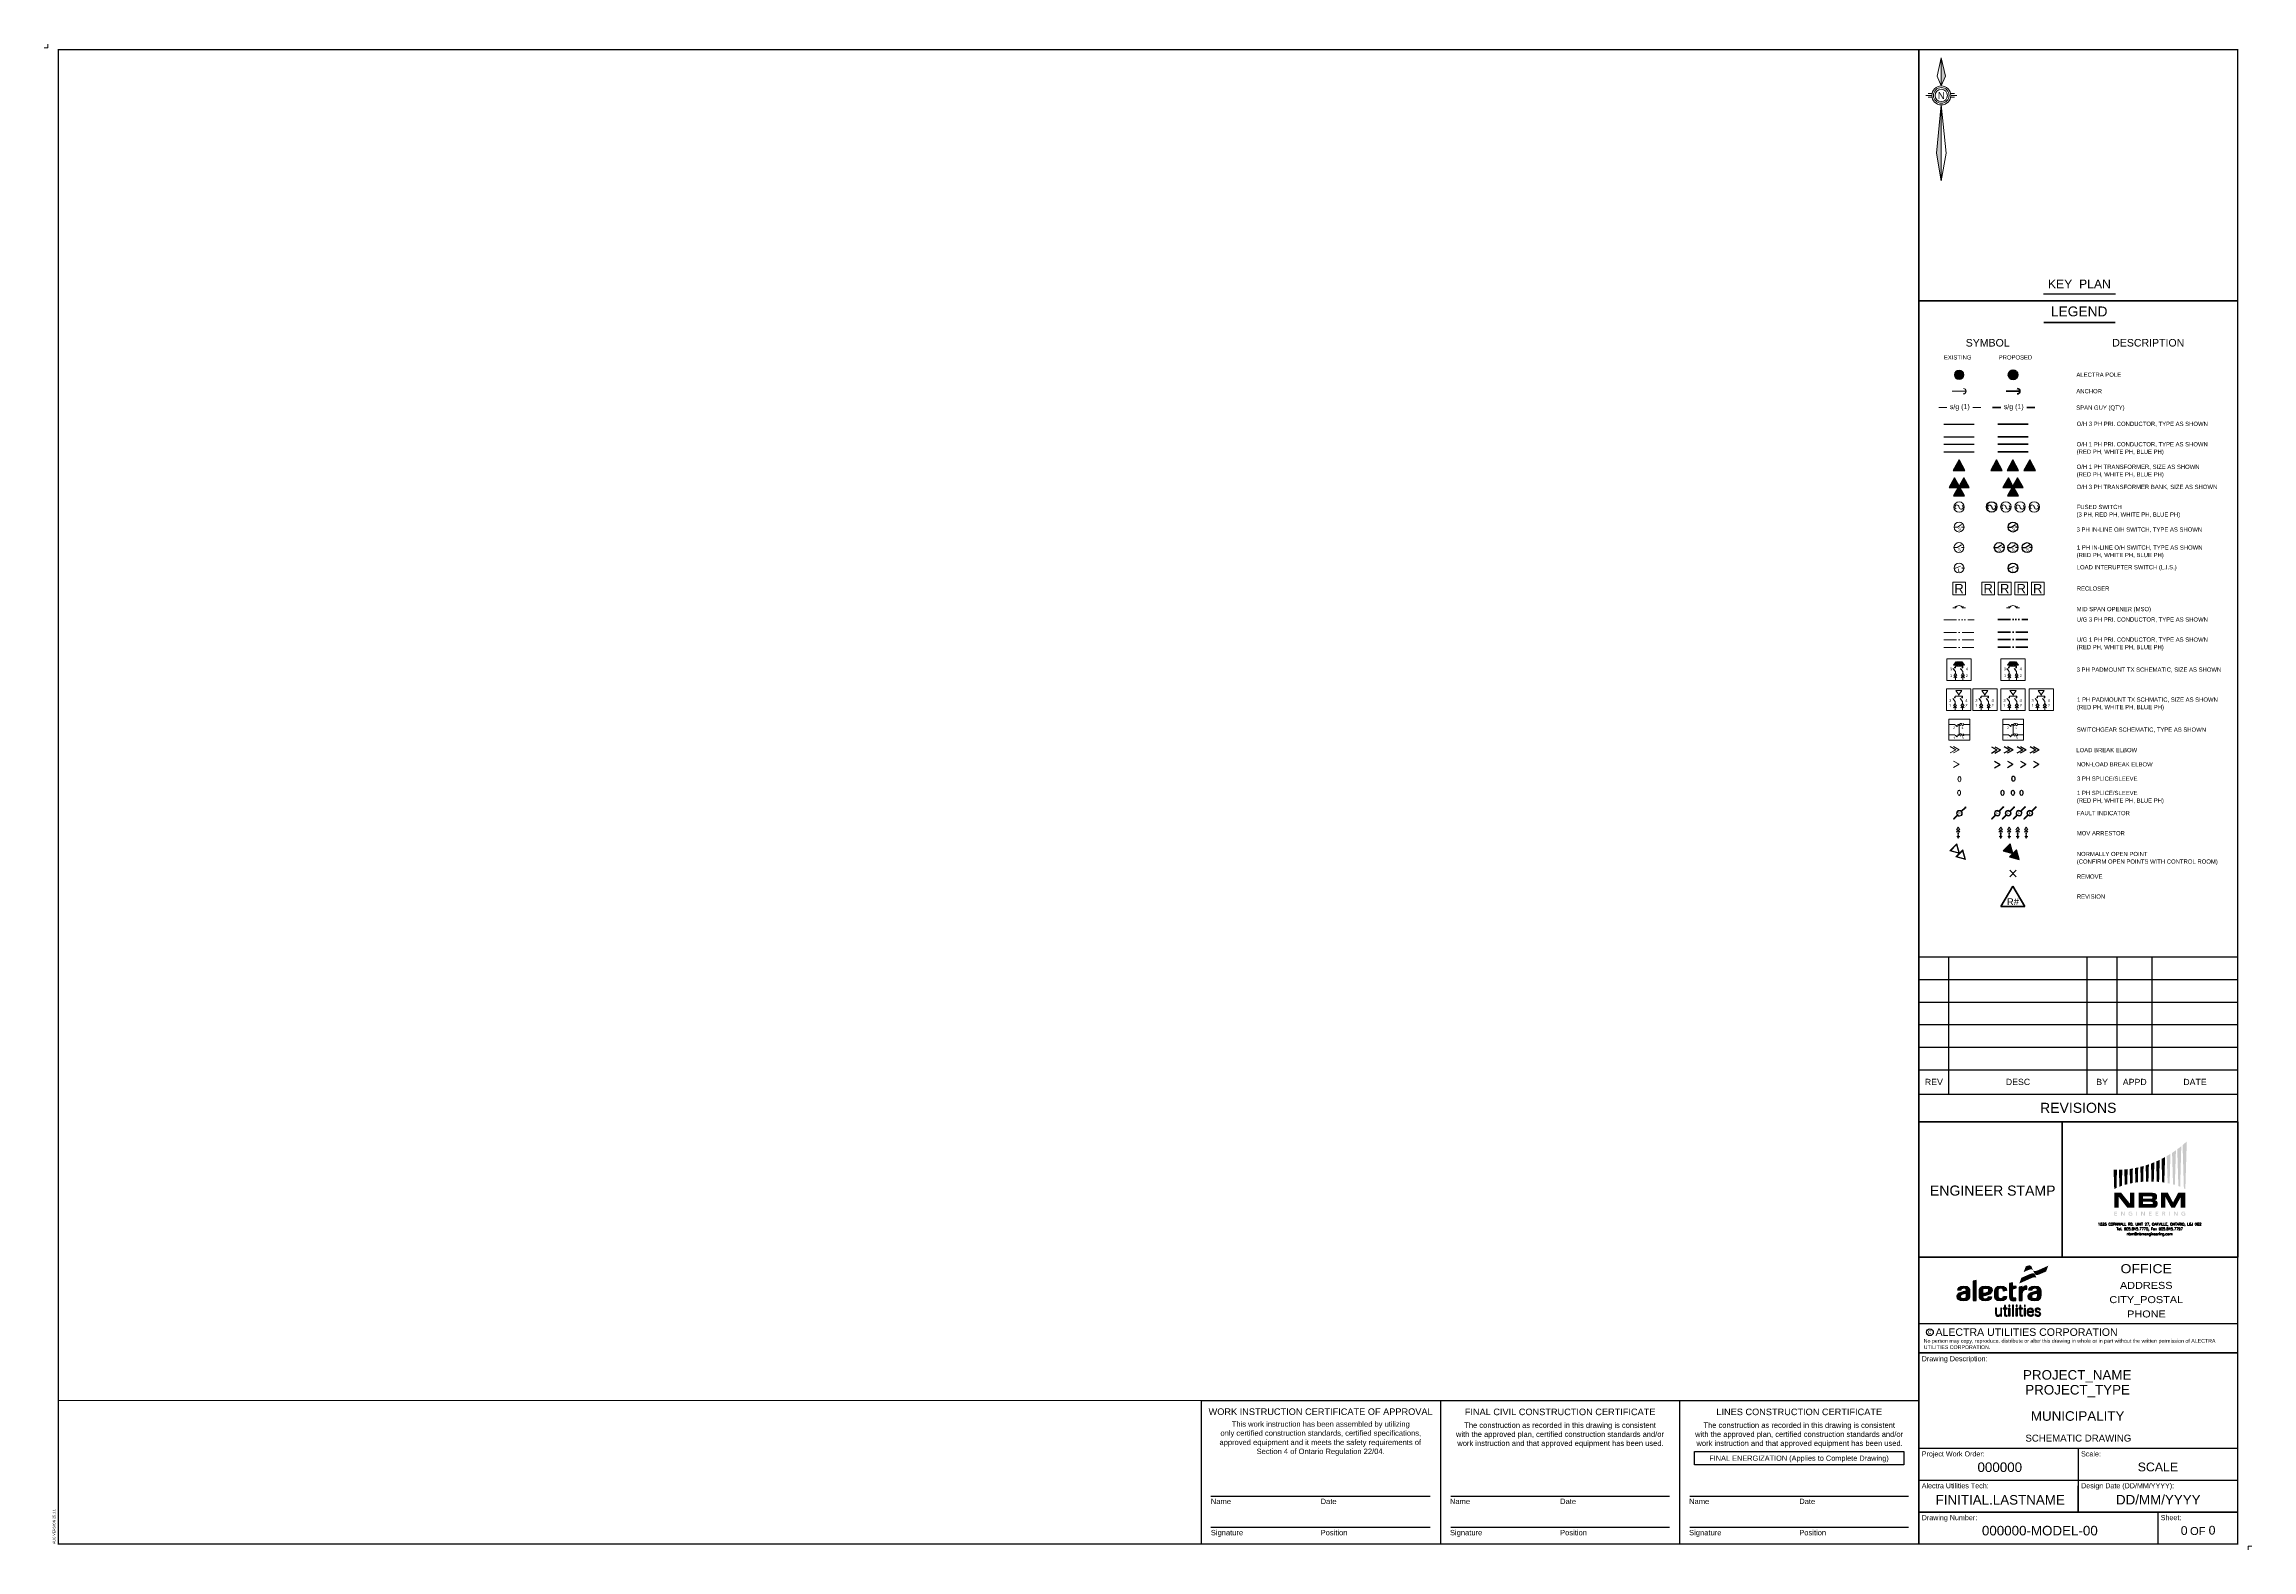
# Paper-space layout 'SCH-01' of a CAD drawing. Header units: metres. Extents: x -2 to 878, y -2 to 598.
import ezdxf
from ezdxf.enums import TextEntityAlignment as Align

# ---------------------------------------------------------------- set-up
doc = ezdxf.new("R2010")
doc.units = ezdxf.units.M
doc.header["$LTSCALE"] = 0.21
doc.linetypes.add('Alectra 1 PH UG Conductor', pattern=[34, 24, -5, 0, -5])
doc.linetypes.add('Alectra 3 PH UG Conductor', pattern=[44, 24, -5, 0, -5, 0, -5, 0, -5])
doc.layers.add('AUC PROP OH PRI 3PH', color=7, linetype='Continuous', lineweight=40)
doc.layers.add('SPAN GUY - EXISTING', color=7, linetype='Continuous', lineweight=0)
doc.layers.add('ENGINEER_STAMP', color=7, linetype='Continuous')
doc.layers.add('LOGO', color=230, linetype='Continuous', lineweight=0, true_color=0xfe0060)
doc.styles.add('DIMS_Span', font='Arial.ttf')
doc.styles.add('ROMANS', font='ROMANS', dxfattribs={"height": 2})
doc.styles.get("Standard").update_dxf_attribs({"font": 'Arial.ttf'})

# ---------------------------------------------------------------- blocks, each defined once
blk = doc.blocks.new('*U18')
for points in [[(0, 0.15), (0.068, 0.303), (0, 0.598)], [(0, -0.15), (0, -1.35), (-0.076, -0.912)]]:
    blk.add_hatch(color=256).paths.add_polyline_path(points)
at = {"color": 7, "linetype": 'Continuous', "lineweight": 0}
for p, q in [((0, 0.598), (-0.066, 0.303)), ((0, 0.598), (0.068, 0.303)), ((0, 0.15), (0, 0.598)), ((-0.209, 0), (-0.247, 0)), ((-0.152, 0.029), (-0.209, 0.029)), ((-0.152, 0), (-0.209, 0)), ((0, 0.15), (-0.066, 0.303)), ((0, 0.15), (0.068, 0.303)), ((0.15, 0.029), (0.207, 0.029)), ((0.15, 0), (0.207, 0)), ((0.207, 0), (0.245, 0)), ((-0.152, -0.028), (-0.209, -0.028)), ((-0.076, -0.912), (0, -0.15)), ((0, -0.15), (0, -1.35)), ((0.076, -0.912), (0, -0.15)), ((0.15, -0.028), (0.207, -0.028)), ((-0.076, -0.912), (0, -1.35)), ((0.076, -0.912), (0, -1.35))]:
    blk.add_line(p, q, dxfattribs=at)
for radius, start, end in [(0.15, 0, 180), (0.15, 180, 0), (0.124, 0, 180), (0.124, 180, 0), (0.0976, 0, 180), (0.0976, 180, 0)]:
    blk.add_arc((0, 0), radius, start, end, dxfattribs=at)
blk.add_text('N', height=0.114, rotation=0, dxfattribs=at).set_placement((-0.057, -0.059))
blk = doc.blocks.new('WORK_INST_CERT')
for p, q in [((0.005, 0.0255), (0.1215, 0.0255)), ((0.005, 0.0089), (0.1215, 0.0089))]:
    blk.add_line(p, q)
at = {"lineweight": 30, "const_width": 0.000751}
blk.add_lwpolyline([(0.127, 0), (0, 0), (0, 0.0762), (0.127, 0.0762)], close=True, dxfattribs=at)
at = {"style": 'DIMS_Span'}
blk.add_text('WORK INSTRUCTION CERTIFICATE OF APPROVAL', height=0.003493, dxfattribs=at).set_placement((0.0633, 0.0703), align=Align.MIDDLE_CENTER)
for s, p in [('only certified construction standards, certified specifications,', (0.0101, 0.0575)), ('This work instruction has been assembled by utilizing', (0.0161, 0.0623)), ('approved equipment and it meets the safety requirements of', (0.0096, 0.0526)), ('Section 4 of Ontario Regulation 22/04.', (0.0293, 0.0478))]:
    blk.add_text(s, height=0.002872, dxfattribs=at).set_placement(p)
for s, p in [('Name', (0.005, 0.0241)), ('Date', (0.0633, 0.0241)), ('Signature', (0.005, 0.0075)), ('Position', (0.0633, 0.0075))]:
    blk.add_text(s, height=0.00287, dxfattribs=at).set_placement(p, align=Align.TOP_LEFT)
for tag, p in [('NAME', (0.005, 0.0255)), ('DATE', (0.0633, 0.0255)), ('POSITION', (0.0633, 0.0089))]:
    blk.add_attdef(tag, text='', height=0.00317, dxfattribs=at).set_placement(p, align=Align.BOTTOM_LEFT)
blk = doc.blocks.new('FINAL_CIVIL_CERT')
for p, q in [((0.0054, 0.0255), (0.1216, 0.0255)), ((0.0054, 0.0089), (0.1216, 0.0089))]:
    blk.add_line(p, q)
at = {"lineweight": 30, "const_width": 0.00075}
blk.add_lwpolyline([(0.127, 0), (0, 0), (0, 0.0762), (0.127, 0.0762)], close=True, dxfattribs=at)
at = {"style": 'DIMS_Span'}
blk.add_text('FINAL CIVIL CONSTRUCTION CERTIFICATE', height=0.003489, dxfattribs=at).set_placement((0.0635, 0.0702), align=Align.MIDDLE_CENTER)
for s, p in [('with the approved plan, certified construction standards and/or', (0.0082, 0.0569)), ('The construction as recorded in this drawing is consistent', (0.0126, 0.0617)), ('work instruction and that approved equipment has been used.', (0.0089, 0.0521))]:
    blk.add_text(s, height=0.002868, dxfattribs=at).set_placement(p)
for s, p in [('Name', (0.005, 0.0241)), ('Date', (0.0635, 0.0241)), ('Signature', (0.005, 0.0075)), ('Position', (0.0635, 0.0075))]:
    blk.add_text(s, height=0.00287, dxfattribs=at).set_placement(p, align=Align.TOP_LEFT)
for tag, p in [('NAME', (0.0054, 0.0255)), ('DATE', (0.0636, 0.0255)), ('POSITION', (0.0636, 0.0089))]:
    blk.add_attdef(tag, text='', height=0.00317, dxfattribs=at).set_placement(p, align=Align.BOTTOM_LEFT)
blk = doc.blocks.new('LINE_CONS_CERT')
for p, q in [((0.0054, 0.0255), (0.1216, 0.0255)), ((0.0054, 0.0089), (0.1216, 0.0089))]:
    blk.add_line(p, q)
at = {"lineweight": 30, "const_width": 0.00075}
blk.add_lwpolyline([(0.127, 0), (0, 0), (0, 0.0762), (0.127, 0.0762)], close=True, dxfattribs=at)
blk.add_lwpolyline([(0.0079, 0.0491), (0.1191, 0.0491), (0.1191, 0.0421), (0.0079, 0.0421)], close=True)
at = {"style": 'DIMS_Span'}
blk.add_text('LINES CONSTRUCTION CERTIFICATE', height=0.003489, dxfattribs=at).set_placement((0.0635, 0.0702), align=Align.MIDDLE_CENTER)
for s, height, p in [('with the approved plan, certified construction standards and/or', 0.002868, (0.0082, 0.0569)), ('The construction as recorded in this drawing is consistent', 0.002868, (0.0126, 0.0617)), ('work instruction and that approved equipment has been used.', 0.002868, (0.0089, 0.0521)), ('FINAL ENERGIZATION (Applies to Complete Drawing)', 0.002791, (0.0157, 0.0442))]:
    blk.add_text(s, height=height, dxfattribs=at).set_placement(p)
for s, p in [('Name', (0.005, 0.0241)), ('Date', (0.0635, 0.0241)), ('Signature', (0.005, 0.0075)), ('Position', (0.0635, 0.0075))]:
    blk.add_text(s, height=0.00287, dxfattribs=at).set_placement(p, align=Align.TOP_LEFT)
for tag, p in [('NAME', (0.0054, 0.0255)), ('DATE', (0.0636, 0.0255)), ('POSITION', (0.0636, 0.0089))]:
    blk.add_attdef(tag, text='', height=0.00317, dxfattribs=at).set_placement(p, align=Align.BOTTOM_LEFT)
blk = doc.blocks.new('*U14')
at = {"color": 1, "lineweight": 50, "flags": 128}
for points in [[(1.31, -1.31), (-1.31, 1.31)], [(1.31, 1.31), (-1.31, -1.31)]]:
    blk.add_lwpolyline(points, dxfattribs=at)
blk = doc.blocks.new('REV TAG')
at = {"color": 1, "ltscale": 0.1}
for p, q in [((0, 3.63), (-3.18, -1.82)), ((3.18, -1.82), (0, 3.63)), ((-3.18, -1.82), (3.18, -1.82))]:
    blk.add_line(p, q, dxfattribs=at)
blk.add_attdef('REVISION_NUMBER', text='', height=1.8, dxfattribs=at).set_placement((0, -0.52), align=Align.MIDDLE_CENTER)
blk = doc.blocks.new('A$C077E574A')
at = {"true_color": 0x002a53}
for points in [[(-42.6, 4.3), (-38.3, 4.3), (-32.9, -2.4), (-32.9, -2.4), (-32.9, 4.3), (-30.1, 4.3), (-30.1, -5), (-34.5, -5), (-39.8, 1.8), (-39.8, 1.8), (-39.8, -5), (-42.6, -5)], [(-13.8, 4.3), (-9.5, 4.3), (-6.3, -1.7), (-3.1, 4.3), (1.3, 4.3), (1.3, -5), (-1.5, -5), (-1.5, 1.7), (-1.5, 1.7), (-5.2, -5), (-7.3, -5), (-11, 1.7), (-11, 1.7), (-11, -5), (-13.8, -5)]]:
    blk.add_hatch(color=158, dxfattribs=at).paths.add_polyline_path(points)
h = blk.add_hatch(color=158, dxfattribs=at)
edge = h.paths.add_edge_path()
edge.add_spline(control_points=[(-27.6, 4.3), (-27.6, 4.3), (-19.5, 4.3), (-19.5, 4.3), (-17.2, 4.3), (-16.1, 3.7), (-16.1, 1.9), (-16.1, 0.3), (-16.7, 0), (-17.5, -0.3), (-17.5, -0.3), (-17.5, -0.3), (-17.5, -0.3), (-16.3, -0.5), (-15.8, -1.1), (-15.8, -2.5), (-15.8, -4.5), (-17, -5), (-18.6, -5), (-18.6, -5), (-27.6, -5), (-27.6, -5), (-27.6, -5), (-27.6, 4.3), (-27.6, 4.3)], knot_values=[0, 0, 0, 0, 1, 1, 1, 2, 2, 2, 3, 3, 3, 4, 4, 4, 5, 5, 5, 6, 6, 6, 7, 7, 7, 8, 8, 8, 8], degree=3, periodic=0)
edge = h.paths.add_edge_path(flags=16)
edge.add_spline(control_points=[(-24.8, 0.6), (-24.8, 0.6), (-19.8, 0.6), (-19.8, 0.6), (-19.3, 0.6), (-19, 0.8), (-19, 1.3), (-19, 1.9), (-19.3, 2.1), (-19.8, 2.1), (-19.8, 2.1), (-24.8, 2.1), (-24.8, 2.1), (-24.8, 2.1), (-24.8, 0.6), (-24.8, 0.6)], knot_values=[0, 0, 0, 0, 1, 1, 1, 2, 2, 2, 3, 3, 3, 4, 4, 4, 5, 5, 5, 5], degree=3, periodic=0)
edge = h.paths.add_edge_path(flags=16)
edge.add_spline(control_points=[(-24.8, -2.7), (-24.8, -2.7), (-19.7, -2.7), (-19.7, -2.7), (-19.1, -2.7), (-18.7, -2.6), (-18.7, -2.1), (-18.7, -1.4), (-19.1, -1.3), (-19.7, -1.3), (-19.7, -1.3), (-24.8, -1.3), (-24.8, -1.3), (-24.8, -1.3), (-24.8, -2.7), (-24.8, -2.7)], knot_values=[0, 0, 0, 0, 1, 1, 1, 2, 2, 2, 3, 3, 3, 4, 4, 4, 5, 5, 5, 5], degree=3, periodic=0)
at = {"true_color": 0x58779b}
h = blk.add_hatch(color=155, dxfattribs=at)
edge = h.paths.add_edge_path()
edge.add_spline(control_points=[(1.2, -9.6), (0.9, -9.8), (0.5, -9.9), (0.1, -9.9), (-0.6, -9.9), (-1.2, -9.4), (-1.2, -8.6), (-1.2, -7.8), (-0.6, -7.3), (0.1, -7.3), (0.5, -7.3), (0.9, -7.4), (1.1, -7.6), (1.1, -7.6), (0.8, -7.9), (0.8, -7.9), (0.6, -7.8), (0.4, -7.7), (0.1, -7.7), (-0.4, -7.7), (-0.7, -8.1), (-0.7, -8.6), (-0.7, -9.1), (-0.4, -9.5), (0.1, -9.5), (0.4, -9.5), (0.6, -9.4), (0.7, -9.4), (0.7, -9.4), (0.7, -8.8), (0.7, -8.8), (0.7, -8.8), (0.2, -8.8), (0.2, -8.8), (0.2, -8.8), (0.2, -8.4), (0.2, -8.4), (0.2, -8.4), (1.2, -8.4), (1.2, -8.4), (1.2, -8.4), (1.2, -9.6), (1.2, -9.6)], knot_values=[0, 0, 0, 0, 1, 1, 1, 2, 2, 2, 3, 3, 3, 4, 4, 4, 5, 5, 5, 6, 6, 6, 7, 7, 7, 8, 8, 8, 9, 9, 9, 10, 10, 10, 11, 11, 11, 12, 12, 12, 13, 13, 13, 14, 14, 14, 14], degree=3, periodic=0)
h.paths.add_polyline_path([(-5.7, -7.3), (-5.1, -7.3), (-3.9, -9.2), (-3.9, -9.2), (-3.9, -9.2), (-3.9, -9.2), (-3.9, -7.3), (-3.5, -7.3), (-3.5, -9.8), (-4, -9.8), (-5.3, -7.9), (-5.3, -7.9), (-5.3, -9.8), (-5.7, -9.8)])
h.paths.add_polyline_path([(-8.7, -7.3), (-8.3, -7.3), (-8.3, -9.8), (-8.7, -9.8)])
edge = h.paths.add_edge_path(flags=16)
edge.add_spline(control_points=[(-12.1, -8.4), (-11.9, -8.4), (-11.6, -8.4), (-11.6, -8), (-11.6, -7.8), (-11.9, -7.7), (-12.1, -7.7), (-12.1, -7.7), (-12.5, -7.7), (-12.5, -7.7), (-12.5, -7.7), (-12.5, -8.4), (-12.5, -8.4), (-12.5, -8.4), (-12.1, -8.4), (-12.1, -8.4)], knot_values=[0, 0, 0, 0, 1, 1, 1, 2, 2, 2, 3, 3, 3, 4, 4, 4, 5, 5, 5, 5], degree=3, periodic=0)
edge = h.paths.add_edge_path()
edge.add_spline(control_points=[(-12.9, -7.3), (-12.9, -7.3), (-12, -7.3), (-12, -7.3), (-11.6, -7.3), (-11.1, -7.5), (-11.1, -8), (-11.1, -8.4), (-11.3, -8.7), (-11.7, -8.7), (-11.7, -8.7), (-11, -9.8), (-11, -9.8), (-11, -9.8), (-11.6, -9.8), (-11.6, -9.8), (-11.6, -9.8), (-12.1, -8.8), (-12.1, -8.8), (-12.1, -8.8), (-12.5, -8.8), (-12.5, -8.8), (-12.5, -8.8), (-12.5, -9.8), (-12.5, -9.8), (-12.5, -9.8), (-12.9, -9.8), (-12.9, -9.8), (-12.9, -9.8), (-12.9, -7.3), (-12.9, -7.3)], knot_values=[0, 0, 0, 0, 1, 1, 1, 2, 2, 2, 3, 3, 3, 4, 4, 4, 5, 5, 5, 6, 6, 6, 7, 7, 7, 8, 8, 8, 9, 9, 9, 10, 10, 10, 10], degree=3, periodic=0)
h.paths.add_polyline_path([(-17, -7.3), (-15.4, -7.3), (-15.4, -7.7), (-16.6, -7.7), (-16.6, -8.3), (-15.5, -8.3), (-15.5, -8.7), (-16.6, -8.7), (-16.6, -9.4), (-15.3, -9.4), (-15.3, -9.8), (-17, -9.8)])
h.paths.add_polyline_path([(-21.2, -7.3), (-19.5, -7.3), (-19.5, -7.7), (-20.7, -7.7), (-20.7, -8.3), (-19.6, -8.3), (-19.6, -8.7), (-20.7, -8.7), (-20.7, -9.4), (-19.5, -9.4), (-19.5, -9.8), (-21.2, -9.8)])
h.paths.add_polyline_path([(-26, -7.3), (-25.4, -7.3), (-24.2, -9.2), (-24.2, -9.2), (-24.2, -9.2), (-24.2, -9.2), (-24.2, -7.3), (-23.7, -7.3), (-23.7, -9.8), (-24.3, -9.8), (-25.5, -7.9), (-25.5, -7.9), (-25.5, -9.8), (-26, -9.8)])
h.paths.add_polyline_path([(-29, -7.3), (-28.5, -7.3), (-28.5, -9.8), (-29, -9.8)])
edge = h.paths.add_edge_path()
edge.add_spline(control_points=[(-31.5, -9.6), (-31.8, -9.8), (-32.1, -9.9), (-32.5, -9.9), (-33.3, -9.9), (-33.8, -9.4), (-33.8, -8.6), (-33.8, -7.8), (-33.3, -7.3), (-32.5, -7.3), (-32.1, -7.3), (-31.8, -7.4), (-31.5, -7.6), (-31.5, -7.6), (-31.9, -7.9), (-31.9, -7.9), (-32, -7.8), (-32.3, -7.7), (-32.5, -7.7), (-33, -7.7), (-33.4, -8.1), (-33.4, -8.6), (-33.4, -9.1), (-33, -9.5), (-32.5, -9.5), (-32.3, -9.5), (-32.1, -9.4), (-31.9, -9.4), (-31.9, -9.4), (-31.9, -8.8), (-31.9, -8.8), (-31.9, -8.8), (-32.4, -8.8), (-32.4, -8.8), (-32.4, -8.8), (-32.4, -8.4), (-32.4, -8.4), (-32.4, -8.4), (-31.5, -8.4), (-31.5, -8.4), (-31.5, -8.4), (-31.5, -9.6), (-31.5, -9.6)], knot_values=[0, 0, 0, 0, 1, 1, 1, 2, 2, 2, 3, 3, 3, 4, 4, 4, 5, 5, 5, 6, 6, 6, 7, 7, 7, 8, 8, 8, 9, 9, 9, 10, 10, 10, 11, 11, 11, 12, 12, 12, 13, 13, 13, 14, 14, 14, 14], degree=3, periodic=0)
h.paths.add_polyline_path([(-38.4, -7.3), (-37.8, -7.3), (-36.6, -9.2), (-36.6, -9.2), (-36.6, -9.2), (-36.6, -9.2), (-36.6, -7.3), (-36.1, -7.3), (-36.1, -9.8), (-36.7, -9.8), (-37.9, -7.9), (-37.9, -7.9), (-37.9, -9.8), (-38.4, -9.8)])
h.paths.add_polyline_path([(-42.5, -7.3), (-40.9, -7.3), (-40.9, -7.7), (-42.1, -7.7), (-42.1, -8.3), (-40.9, -8.3), (-40.9, -8.7), (-42.1, -8.7), (-42.1, -9.4), (-40.8, -9.4), (-40.8, -9.8), (-42.5, -9.8)])
at = {"layer": 'SPAN GUY - EXISTING', "true_color": 0x009cdb}
h = blk.add_hatch(color=142, dxfattribs=at)
h.dxf.hatch_style = 2
edge = h.paths.add_edge_path()
edge.add_spline(control_points=[(-10.2, 26.9), (-10.2, 26.9), (-9.6, 10.2), (-9.6, 10.2), (-9.2, 10.1), (-8.8, 10.1), (-8.4, 10), (-8.4, 10), (-7.9, 28.3), (-7.9, 28.3), (-8.6, 27.9), (-9.4, 27.4), (-10.2, 26.9)], knot_values=[0, 0, 0, 0, 1, 1, 1, 2, 2, 2, 3, 3, 3, 4, 4, 4, 4], degree=3, periodic=0)
h = blk.add_hatch(color=142, dxfattribs=at)
h.dxf.hatch_style = 2
edge = h.paths.add_edge_path()
edge.add_spline(control_points=[(-6.9, 28.9), (-6.9, 28.9), (-6.3, 9.5), (-6.3, 9.5), (-5.9, 9.3), (-5.5, 9.2), (-5.2, 9.1), (-5.2, 9.1), (-4.5, 30.5), (-4.5, 30.5), (-5.3, 30), (-6.1, 29.5), (-6.9, 28.9)], knot_values=[0, 0, 0, 0, 1, 1, 1, 2, 2, 2, 3, 3, 3, 4, 4, 4, 4], degree=3, periodic=0)
h = blk.add_hatch(color=142, dxfattribs=at)
h.dxf.hatch_style = 2
edge = h.paths.add_edge_path()
edge.add_spline(control_points=[(-3.7, 31.2), (-3.7, 31.2), (-3, 8.4), (-3, 8.4), (-2.6, 8.3), (-2.3, 8.2), (-1.9, 8), (-1.9, 8), (-1.2, 33.1), (-1.2, 33.1), (-1.9, 32.5), (-2.7, 31.8), (-3.7, 31.2)], knot_values=[0, 0, 0, 0, 1, 1, 1, 2, 2, 2, 3, 3, 3, 4, 4, 4, 4], degree=3, periodic=0)
h = blk.add_hatch(color=142, dxfattribs=at)
h.dxf.hatch_style = 2
edge = h.paths.add_edge_path()
edge.add_spline(control_points=[(0.4, 7), (0.7, 6.9), (1, 6.7), (1.3, 6.6), (1.3, 6.6), (2.2, 36.1), (2.2, 36.1), (1.8, 35.7), (0.9, 34.8), (-0.4, 33.7), (-0.4, 33.7), (0.4, 7), (0.4, 7)], knot_values=[0, 0, 0, 0, 1, 1, 1, 2, 2, 2, 3, 3, 3, 4, 4, 4, 4], degree=3, periodic=0)
h = blk.add_hatch(color=142, dxfattribs=at)
h.dxf.hatch_style = 2
edge = h.paths.add_edge_path()
edge.add_spline(control_points=[(-41.2, 7.3), (-41.7, 7), (-42.2, 6.8), (-42.6, 6.6), (-42.6, 6.6), (-43, 18.6), (-43, 18.6), (-42.3, 18.6), (-41.6, 18.6), (-40.9, 18.6), (-40.9, 18.6), (-41.2, 7.3), (-41.2, 7.3)], knot_values=[0, 0, 0, 0, 1, 1, 1, 2, 2, 2, 3, 3, 3, 4, 4, 4, 4], degree=3, periodic=0)
h = blk.add_hatch(color=142, dxfattribs=at)
h.dxf.hatch_style = 2
edge = h.paths.add_edge_path()
edge.add_spline(control_points=[(-39.7, 18.6), (-39.7, 18.6), (-39.4, 8), (-39.4, 8), (-38.9, 8.2), (-38.4, 8.4), (-37.9, 8.6), (-37.9, 8.6), (-37.6, 18.6), (-37.6, 18.6), (-38.3, 18.6), (-39, 18.6), (-39.7, 18.6)], knot_values=[0, 0, 0, 0, 1, 1, 1, 2, 2, 2, 3, 3, 3, 4, 4, 4, 4], degree=3, periodic=0)
h = blk.add_hatch(color=142, dxfattribs=at)
h.dxf.hatch_style = 2
edge = h.paths.add_edge_path()
edge.add_spline(control_points=[(-36.4, 18.7), (-36.4, 18.7), (-36.1, 9.2), (-36.1, 9.2), (-35.6, 9.3), (-35.1, 9.4), (-34.6, 9.6), (-34.6, 9.6), (-34.3, 18.9), (-34.3, 18.9), (-35, 18.8), (-35.7, 18.8), (-36.4, 18.7)], knot_values=[0, 0, 0, 0, 1, 1, 1, 2, 2, 2, 3, 3, 3, 4, 4, 4, 4], degree=3, periodic=0)
h = blk.add_hatch(color=142, dxfattribs=at)
h.dxf.hatch_style = 2
edge = h.paths.add_edge_path()
edge.add_spline(control_points=[(-33.1, 19), (-33.1, 19), (-32.8, 10), (-32.8, 10), (-32.3, 10.1), (-31.8, 10.2), (-31.3, 10.3), (-31.3, 10.3), (-31.1, 19.3), (-31.1, 19.3), (-31.7, 19.2), (-32.4, 19.1), (-33.1, 19)], knot_values=[0, 0, 0, 0, 1, 1, 1, 2, 2, 2, 3, 3, 3, 4, 4, 4, 4], degree=3, periodic=0)
h = blk.add_hatch(color=142, dxfattribs=at)
h.dxf.hatch_style = 2
edge = h.paths.add_edge_path()
edge.add_spline(control_points=[(-29.8, 19.6), (-29.8, 19.6), (-29.5, 10.6), (-29.5, 10.6), (-29, 10.7), (-28.5, 10.7), (-28, 10.8), (-28, 10.8), (-27.8, 20), (-27.8, 20), (-28.4, 19.8), (-29.1, 19.7), (-29.8, 19.6)], knot_values=[0, 0, 0, 0, 1, 1, 1, 2, 2, 2, 3, 3, 3, 4, 4, 4, 4], degree=3, periodic=0)
h = blk.add_hatch(color=142, dxfattribs=at)
h.dxf.hatch_style = 2
edge = h.paths.add_edge_path()
edge.add_spline(control_points=[(-26.5, 20.3), (-26.5, 20.3), (-26.2, 11), (-26.2, 11), (-25.7, 11), (-25.2, 11.1), (-24.7, 11.1), (-24.7, 11.1), (-24.5, 20.8), (-24.5, 20.8), (-25.1, 20.6), (-25.8, 20.5), (-26.5, 20.3)], knot_values=[0, 0, 0, 0, 1, 1, 1, 2, 2, 2, 3, 3, 3, 4, 4, 4, 4], degree=3, periodic=0)
h = blk.add_hatch(color=142, dxfattribs=at)
h.dxf.hatch_style = 2
edge = h.paths.add_edge_path()
edge.add_spline(control_points=[(-23.2, 21.2), (-23.2, 21.2), (-22.9, 11.2), (-22.9, 11.2), (-22.4, 11.2), (-22, 11.2), (-21.5, 11.2), (-21.5, 11.2), (-21.2, 21.9), (-21.2, 21.9), (-21.8, 21.7), (-22.5, 21.4), (-23.2, 21.2)], knot_values=[0, 0, 0, 0, 1, 1, 1, 2, 2, 2, 3, 3, 3, 4, 4, 4, 4], degree=3, periodic=0)
h = blk.add_hatch(color=142, dxfattribs=at)
h.dxf.hatch_style = 2
edge = h.paths.add_edge_path()
edge.add_spline(control_points=[(-19.9, 22.3), (-19.9, 22.3), (-19.6, 11.2), (-19.6, 11.2), (-19.1, 11.2), (-18.7, 11.2), (-18.2, 11.2), (-18.2, 11.2), (-17.8, 23.2), (-17.8, 23.2), (-18.5, 22.9), (-19.2, 22.6), (-19.9, 22.3)], knot_values=[0, 0, 0, 0, 1, 1, 1, 2, 2, 2, 3, 3, 3, 4, 4, 4, 4], degree=3, periodic=0)
h = blk.add_hatch(color=142, dxfattribs=at)
h.dxf.hatch_style = 2
edge = h.paths.add_edge_path()
edge.add_spline(control_points=[(-16.7, 23.7), (-16.7, 23.7), (-16.3, 11.1), (-16.3, 11.1), (-15.8, 11.1), (-15.4, 11), (-14.9, 11), (-14.9, 11), (-14.5, 24.6), (-14.5, 24.6), (-15.2, 24.3), (-15.9, 24), (-16.7, 23.7)], knot_values=[0, 0, 0, 0, 1, 1, 1, 2, 2, 2, 3, 3, 3, 4, 4, 4, 4], degree=3, periodic=0)
h = blk.add_hatch(color=142, dxfattribs=at)
h.dxf.hatch_style = 2
edge = h.paths.add_edge_path()
edge.add_spline(control_points=[(-13.4, 25.2), (-13.4, 25.2), (-13, 10.8), (-13, 10.8), (-12.5, 10.7), (-12.1, 10.6), (-11.7, 10.6), (-11.7, 10.6), (-11.2, 26.4), (-11.2, 26.4), (-11.9, 26), (-12.6, 25.6), (-13.4, 25.2)], knot_values=[0, 0, 0, 0, 1, 1, 1, 2, 2, 2, 3, 3, 3, 4, 4, 4, 4], degree=3, periodic=0)
at = {"layer": 'LOGO', "color": 7, "style": 'ROMANS'}
for s, p in [('1525 CORNWALL RD. UNIT 27, OAKVILLE, ONTARIO, L6J 0B2', (-20.7, -15.9, -218.8)), ('Tel. 905.845.7770, Fax 905.845.7797', (-20.7, -18.8, -218.8)), ('nbm@nbmengineering.com', (-20.7, -21.9, -218.8))]:
    blk.add_text(s, height=1.582, rotation=0, dxfattribs=at).set_placement(p, align=Align.CENTER)
blk = doc.blocks.new('Alectra Logo')
h = blk.add_hatch(color=56)
h.dxf.hatch_style = 1
h.set_gradient(color1=(118, 136, 30), color2=(255, 255, 0), tint=1)
edge = h.paths.add_edge_path()
edge.add_spline(control_points=[(0.000511, 0.000368), (0.000511, 0.000368), (0.000497, 0.000399), (0.000435, 0.000372), (0.000435, 0.000372), (0.000363, 0.000339), (0.000363, 0.000339), (0.000363, 0.000339), (0.000397, 0.000429), (0.000397, 0.000429), (0.000397, 0.000429), (0.000408, 0.000434), (0.000408, 0.000434), (0.000469, 0.000461), (0.000484, 0.00043), (0.000484, 0.00043), (0.000484, 0.00043), (0.000511, 0.000368), (0.000511, 0.000368)], knot_values=[0, 0, 0, 0, 1, 1, 1, 2, 2, 2, 3, 3, 3, 4, 4, 4, 5, 5, 5, 6, 6, 6, 6], degree=3, periodic=0)
h = blk.add_hatch(color=56)
h.dxf.hatch_style = 1
h.set_gradient(color1=(118, 136, 30), color2=(255, 255, 0), tint=1)
edge = h.paths.add_edge_path()
edge.add_spline(control_points=[(0.00051, 0.00037), (0.00051, 0.00037), (0.000525, 0.000339), (0.000586, 0.000367), (0.000648, 0.000394), (0.000749, 0.000439), (0.000749, 0.000439), (0.000749, 0.000439), (0.000715, 0.000349), (0.000715, 0.000349), (0.000715, 0.000349), (0.000635, 0.000314), (0.000614, 0.000305), (0.000552, 0.000277), (0.000538, 0.000308), (0.000538, 0.000308), (0.000538, 0.000308), (0.00051, 0.00037), (0.00051, 0.00037)], knot_values=[0, 0, 0, 0, 1, 1, 1, 2, 2, 2, 3, 3, 3, 4, 4, 4, 5, 5, 5, 6, 6, 6, 6], degree=3, periodic=0)
at = {"true_color": 0x54575a}
h = blk.add_hatch(color=251, dxfattribs=at)
h.dxf.hatch_style = 1
edge = h.paths.add_edge_path()
edge.add_spline(control_points=[(-0.000484, 0.000044), (-0.000484, 0.000071), (-0.000487, 0.000121), (-0.000577, 0.000121), (-0.000648, 0.000121), (-0.000669, 0.000086), (-0.000671, 0.000055), (-0.000671, 0.000055), (-0.000624, 0.000055), (-0.000624, 0.000055), (-0.000623, 0.000066), (-0.000612, 0.000086), (-0.000573, 0.000086), (-0.000531, 0.000086), (-0.000531, 0.000056), (-0.000531, 0.000045), (-0.000531, 0.000045), (-0.000567, 0.000036), (-0.000608, 0.000027), (-0.000672, 0.000013), (-0.000681, -0.000023), (-0.000681, -0.000044), (-0.000681, -0.000078), (-0.000658, -0.000113), (-0.000582, -0.000113), (-0.000484, -0.000113), (-0.000484, -0.000073), (-0.000484, -0.000016), (-0.000484, -0.000016), (-0.000484, 0.000044), (-0.000484, 0.000044)], knot_values=[0, 0, 0, 0, 1, 1, 1, 2, 2, 2, 3, 3, 3, 4, 4, 4, 5, 5, 5, 6, 6, 6, 7, 7, 7, 8, 8, 8, 9, 9, 9, 10, 10, 10, 10], degree=3, periodic=0)
edge = h.paths.add_edge_path()
edge.add_spline(control_points=[(-0.000531, -0.000029), (-0.000531, -0.00006), (-0.000531, -0.000074), (-0.000581, -0.000074), (-0.000628, -0.000074), (-0.000631, -0.000057), (-0.000631, -0.000041), (-0.000631, -0.000027), (-0.000625, -0.000014), (-0.000589, -0.000006), (-0.00056, 0), (-0.000531, 0.000008), (-0.000531, 0.000008), (-0.000531, 0.000008), (-0.000531, -0.000029), (-0.000531, -0.000029)], knot_values=[0, 0, 0, 0, 1, 1, 1, 2, 2, 2, 3, 3, 3, 4, 4, 4, 5, 5, 5, 5], degree=3, periodic=0)
h = blk.add_hatch(color=251, dxfattribs=at)
h.dxf.hatch_style = 1
h.paths.add_polyline_path([(-0.000383, 0.00021), (-0.00043, 0.000199), (-0.00043, -0.000106), (-0.000383, -0.000106)])
h = blk.add_hatch(color=251, dxfattribs=at)
h.dxf.hatch_style = 1
edge = h.paths.add_edge_path()
edge.add_spline(control_points=[(-0.000329, -0.000035), (-0.000329, -0.000063), (-0.000326, -0.000113), (-0.000235, -0.000113), (-0.000165, -0.000113), (-0.000144, -0.000078), (-0.000141, -0.000046), (-0.000141, -0.000046), (-0.000188, -0.000046), (-0.000188, -0.000046), (-0.00019, -0.000058), (-0.000201, -0.000078), (-0.00024, -0.000078), (-0.000282, -0.000078), (-0.000282, -0.000049), (-0.000282, -0.000037), (-0.000282, -0.000037), (-0.000246, -0.000028), (-0.000205, -0.000019), (-0.00014, -0.000005), (-0.000132, 0.000031), (-0.000132, 0.000052), (-0.000132, 0.000087), (-0.000155, 0.000121), (-0.000231, 0.000121), (-0.000329, 0.000121), (-0.000329, 0.000082), (-0.000329, 0.000025), (-0.000329, 0.000025), (-0.000329, -0.000035), (-0.000329, -0.000035)], knot_values=[0, 0, 0, 0, 1, 1, 1, 2, 2, 2, 3, 3, 3, 4, 4, 4, 5, 5, 5, 6, 6, 6, 7, 7, 7, 8, 8, 8, 9, 9, 9, 10, 10, 10, 10], degree=3, periodic=0)
edge = h.paths.add_edge_path()
edge.add_spline(control_points=[(-0.000282, 0.00004), (-0.000282, 0.000071), (-0.000282, 0.000084), (-0.000232, 0.000084), (-0.000185, 0.000084), (-0.000181, 0.000069), (-0.000181, 0.000053), (-0.000181, 0.000038), (-0.000187, 0.000024), (-0.000223, 0.000016), (-0.000253, 0.00001), (-0.000282, 0.000002), (-0.000282, 0.000002), (-0.000282, 0.000002), (-0.000282, 0.00004), (-0.000282, 0.00004)], knot_values=[0, 0, 0, 0, 1, 1, 1, 2, 2, 2, 3, 3, 3, 4, 4, 4, 5, 5, 5, 5], degree=3, periodic=0)
h = blk.add_hatch(color=251, dxfattribs=at)
h.dxf.hatch_style = 1
edge = h.paths.add_edge_path()
edge.add_spline(control_points=[(-0.000041, 0.000045), (-0.000041, 0.000056), (-0.000041, 0.000086), (0.000001, 0.000086), (0.00004, 0.000086), (0.000046, 0.000067), (0.000049, 0.000042), (0.000049, 0.000042), (0.000094, 0.000053), (0.000094, 0.000053), (0.00009, 0.000085), (0.000076, 0.000121), (0.000006, 0.000121), (-0.000085, 0.000121), (-0.000088, 0.000071), (-0.000088, 0.000044), (-0.000088, 0.000044), (-0.000088, -0.000016), (-0.000088, -0.000016), (-0.000088, -0.000073), (-0.000088, -0.000113), (0.000003, -0.000113), (0.000072, -0.000113), (0.000093, -0.000079), (0.000093, -0.000045), (0.000093, -0.000045), (0.000045, -0.000045), (0.000045, -0.000045), (0.000043, -0.00006), (0.000038, -0.000074), (0.000002, -0.000074), (-0.000036, -0.000074), (-0.000041, -0.00006), (-0.000041, -0.000029), (-0.000041, -0.000029), (-0.000041, 0.000045), (-0.000041, 0.000045)], knot_values=[0, 0, 0, 0, 1, 1, 1, 2, 2, 2, 3, 3, 3, 4, 4, 4, 5, 5, 5, 6, 6, 6, 7, 7, 7, 8, 8, 8, 9, 9, 9, 10, 10, 10, 11, 11, 11, 12, 12, 12, 12], degree=3, periodic=0)
h = blk.add_hatch(color=251, dxfattribs=at)
h.dxf.hatch_style = 1
edge = h.paths.add_edge_path()
edge.add_spline(control_points=[(0.000239, -0.000106), (0.000227, -0.000107), (0.000215, -0.000109), (0.000202, -0.000109), (0.000172, -0.000109), (0.000143, -0.000104), (0.000143, -0.000051), (0.000143, -0.000051), (0.000143, 0.000159), (0.000143, 0.000159), (0.000143, 0.000159), (0.00019, 0.000171), (0.00019, 0.000171), (0.00019, 0.000171), (0.00019, 0.000114), (0.00019, 0.000114), (0.00019, 0.000114), (0.000247, 0.000114), (0.000247, 0.000114), (0.000247, 0.000114), (0.000247, 0.000091), (0.000247, 0.000091), (0.000247, 0.000091), (0.00019, 0.000077), (0.00019, 0.000077), (0.00019, 0.000077), (0.00019, -0.000027), (0.00019, -0.000027), (0.00019, -0.000054), (0.00019, -0.000071), (0.000219, -0.000071), (0.000226, -0.000071), (0.000232, -0.00007), (0.000239, -0.000069), (0.000239, -0.000069), (0.000239, -0.000106), (0.000239, -0.000106)], knot_values=[0, 0, 0, 0, 1, 1, 1, 2, 2, 2, 3, 3, 3, 4, 4, 4, 5, 5, 5, 6, 6, 6, 7, 7, 7, 8, 8, 8, 9, 9, 9, 10, 10, 10, 11, 11, 11, 12, 12, 12, 12], degree=3, periodic=0)
h = blk.add_hatch(color=56)
h.dxf.hatch_style = 1
h.set_gradient(color1=(118, 136, 30), color2=(255, 255, 0), tint=1)
edge = h.paths.add_edge_path()
edge.add_spline(control_points=[(0.000566, 0.000244), (0.000566, 0.000244), (0.000552, 0.000275), (0.000491, 0.000248), (0.000491, 0.000248), (0.000294, 0.00016), (0.000294, 0.00016), (0.000294, 0.00016), (0.000328, 0.00025), (0.000328, 0.00025), (0.000328, 0.00025), (0.000463, 0.00031), (0.000463, 0.00031), (0.000524, 0.000337), (0.000539, 0.000306), (0.000539, 0.000306), (0.000539, 0.000306), (0.000566, 0.000244), (0.000566, 0.000244)], knot_values=[0, 0, 0, 0, 1, 1, 1, 2, 2, 2, 3, 3, 3, 4, 4, 4, 5, 5, 5, 6, 6, 6, 6], degree=3, periodic=0)
h = blk.add_hatch(color=251, dxfattribs=at)
h.dxf.hatch_style = 1
edge = h.paths.add_edge_path()
edge.add_spline(control_points=[(0.000341, -0.000106), (0.000341, -0.000106), (0.000294, -0.000106), (0.000294, -0.000106), (0.000294, -0.000106), (0.000294, 0.000102), (0.000294, 0.000102), (0.000294, 0.000102), (0.000341, 0.000114), (0.000341, 0.000114), (0.000341, 0.000114), (0.000341, 0.000073), (0.000341, 0.000073), (0.000341, 0.000073), (0.000341, 0.000073), (0.000341, 0.000073), (0.000355, 0.000096), (0.000366, 0.000121), (0.000414, 0.000121), (0.000414, 0.000121), (0.000414, 0.000072), (0.000414, 0.000072), (0.000391, 0.000072), (0.000372, 0.000066), (0.000359, 0.000053), (0.000341, 0.000035), (0.000341, 0.000013), (0.000341, -0.000024), (0.000341, -0.000024), (0.000341, -0.000106), (0.000341, -0.000106)], knot_values=[0, 0, 0, 0, 1, 1, 1, 2, 2, 2, 3, 3, 3, 4, 4, 4, 5, 5, 5, 6, 6, 6, 7, 7, 7, 8, 8, 8, 9, 9, 9, 10, 10, 10, 10], degree=3, periodic=0)
h = blk.add_hatch(color=251, dxfattribs=at)
h.dxf.hatch_style = 1
edge = h.paths.add_edge_path()
edge.add_spline(control_points=[(0.00063, 0.000044), (0.00063, 0.000071), (0.000628, 0.000121), (0.000537, 0.000121), (0.000467, 0.000121), (0.000446, 0.000086), (0.000443, 0.000055), (0.000443, 0.000055), (0.00049, 0.000055), (0.00049, 0.000055), (0.000492, 0.000066), (0.000503, 0.000086), (0.000542, 0.000086), (0.000583, 0.000086), (0.000583, 0.000056), (0.000583, 0.000045), (0.000583, 0.000045), (0.000548, 0.000036), (0.000507, 0.000027), (0.000442, 0.000013), (0.000433, -0.000023), (0.000433, -0.000044), (0.000433, -0.000078), (0.000456, -0.000113), (0.000532, -0.000113), (0.000631, -0.000113), (0.00063, -0.000073), (0.00063, -0.000016), (0.00063, -0.000016), (0.00063, 0.000044), (0.00063, 0.000044)], knot_values=[0, 0, 0, 0, 1, 1, 1, 2, 2, 2, 3, 3, 3, 4, 4, 4, 5, 5, 5, 6, 6, 6, 7, 7, 7, 8, 8, 8, 9, 9, 9, 10, 10, 10, 10], degree=3, periodic=0)
edge = h.paths.add_edge_path()
edge.add_spline(control_points=[(0.000583, -0.000029), (0.000583, -0.00006), (0.000583, -0.000074), (0.000534, -0.000074), (0.000487, -0.000074), (0.000484, -0.000057), (0.000484, -0.000041), (0.000484, -0.000027), (0.000489, -0.000014), (0.000525, -0.000006), (0.000554, 0), (0.000583, 0.000008), (0.000583, 0.000008), (0.000583, 0.000008), (0.000583, -0.000029), (0.000583, -0.000029)], knot_values=[0, 0, 0, 0, 1, 1, 1, 2, 2, 2, 3, 3, 3, 4, 4, 4, 5, 5, 5, 5], degree=3, periodic=0)
h = blk.add_hatch(color=251, dxfattribs=at)
h.dxf.hatch_style = 1
edge = h.paths.add_edge_path()
edge.add_spline(control_points=[(0.000017, -0.000227), (0.000017, -0.000227), (0.000017, -0.00035), (0.000017, -0.00035), (0.000017, -0.00035), (0.000003, -0.00035), (0.000003, -0.00035), (0.000003, -0.00035), (0.000003, -0.000331), (0.000003, -0.000331), (-0.000011, -0.000345), (-0.000022, -0.000353), (-0.00004, -0.000353), (-0.000066, -0.000353), (-0.000077, -0.000338), (-0.000077, -0.000311), (-0.000077, -0.000311), (-0.000077, -0.000227), (-0.000077, -0.000227), (-0.000077, -0.000227), (-0.000063, -0.000227), (-0.000063, -0.000227), (-0.000063, -0.000227), (-0.000063, -0.00031), (-0.000063, -0.00031), (-0.000063, -0.00033), (-0.000057, -0.000341), (-0.000037, -0.000341), (-0.000022, -0.000341), (-0.000013, -0.000332), (0.000003, -0.000318), (0.000003, -0.000318), (0.000003, -0.000227), (0.000003, -0.000227), (0.000003, -0.000227), (0.000017, -0.000227), (0.000017, -0.000227)], knot_values=[0, 0, 0, 0, 1, 1, 1, 2, 2, 2, 3, 3, 3, 4, 4, 4, 5, 5, 5, 6, 6, 6, 7, 7, 7, 8, 8, 8, 9, 9, 9, 10, 10, 10, 11, 11, 11, 12, 12, 12, 12], degree=3, periodic=0)
h = blk.add_hatch(color=251, dxfattribs=at)
h.dxf.hatch_style = 1
edge = h.paths.add_edge_path()
edge.add_spline(control_points=[(0.000062, -0.000227), (0.000062, -0.000227), (0.000062, -0.000187), (0.000062, -0.000187), (0.000062, -0.000187), (0.000076, -0.000187), (0.000076, -0.000187), (0.000076, -0.000187), (0.000076, -0.000227), (0.000076, -0.000227), (0.000076, -0.000227), (0.000104, -0.000227), (0.000104, -0.000227), (0.000104, -0.000227), (0.000104, -0.000239), (0.000104, -0.000239), (0.000104, -0.000239), (0.000076, -0.000239), (0.000076, -0.000239), (0.000076, -0.000239), (0.000076, -0.000329), (0.000076, -0.000329), (0.000076, -0.000337), (0.00008, -0.000341), (0.000089, -0.000341), (0.000094, -0.000341), (0.000099, -0.00034), (0.000104, -0.000339), (0.000104, -0.000339), (0.000104, -0.000351), (0.000104, -0.000351), (0.000099, -0.000351), (0.000094, -0.000353), (0.000089, -0.000353), (0.000069, -0.000353), (0.000062, -0.000346), (0.000062, -0.000331), (0.000062, -0.000331), (0.000062, -0.000239), (0.000062, -0.000239), (0.000062, -0.000239), (0.000043, -0.000239), (0.000043, -0.000239), (0.000043, -0.000239), (0.000043, -0.000227), (0.000043, -0.000227), (0.000043, -0.000227), (0.000062, -0.000227), (0.000062, -0.000227)], knot_values=[0, 0, 0, 0, 1, 1, 1, 2, 2, 2, 3, 3, 3, 4, 4, 4, 5, 5, 5, 6, 6, 6, 7, 7, 7, 8, 8, 8, 9, 9, 9, 10, 10, 10, 11, 11, 11, 12, 12, 12, 13, 13, 13, 14, 14, 14, 15, 15, 15, 16, 16, 16, 16], degree=3, periodic=0)
h = blk.add_hatch(color=251, dxfattribs=at)
h.dxf.hatch_style = 1
edge = h.paths.add_edge_path()
edge.add_spline(control_points=[(0.000146, -0.0002), (0.000146, -0.0002), (0.000132, -0.0002), (0.000132, -0.0002), (0.000132, -0.0002), (0.000132, -0.0002), (0.000132, -0.0002), (0.000132, -0.0002), (0.000132, -0.0002), (0.000132, -0.0002), (0.000132, -0.0002), (0.000132, -0.00018), (0.000132, -0.00018), (0.000132, -0.00018), (0.000146, -0.00018), (0.000146, -0.00018), (0.000146, -0.00018), (0.000146, -0.00018), (0.000146, -0.00018), (0.000146, -0.00018), (0.000146, -0.00018), (0.000146, -0.00018), (0.000146, -0.00018), (0.000146, -0.0002), (0.000146, -0.0002)], knot_values=[0, 0, 0, 0, 1, 1, 1, 2, 2, 2, 3, 3, 3, 4, 4, 4, 5, 5, 5, 6, 6, 6, 7, 7, 7, 8, 8, 8, 8], degree=3, periodic=0)
edge = h.paths.add_edge_path()
edge.add_spline(control_points=[(0.000146, -0.000227), (0.000146, -0.000227), (0.000146, -0.000228), (0.000146, -0.000228), (0.000146, -0.000228), (0.000146, -0.000227), (0.000146, -0.000227), (0.000146, -0.000227), (0.000132, -0.000227), (0.000132, -0.000227), (0.000132, -0.000227), (0.000132, -0.00035), (0.000132, -0.00035), (0.000132, -0.00035), (0.000132, -0.00035), (0.000132, -0.00035), (0.000132, -0.00035), (0.000132, -0.00035), (0.000132, -0.00035), (0.000132, -0.00035), (0.000146, -0.00035), (0.000146, -0.00035), (0.000146, -0.00035), (0.000146, -0.000227), (0.000146, -0.000227)], knot_values=[0, 0, 0, 0, 1, 1, 1, 2, 2, 2, 3, 3, 3, 4, 4, 4, 5, 5, 5, 6, 6, 6, 7, 7, 7, 8, 8, 8, 8], degree=3, periodic=0)
h = blk.add_hatch(color=251, dxfattribs=at)
h.dxf.hatch_style = 1
edge = h.paths.add_edge_path()
edge.add_spline(control_points=[(0.000203, -0.00035), (0.000203, -0.00035), (0.000188, -0.00035), (0.000188, -0.00035), (0.000188, -0.00035), (0.000188, -0.00035), (0.000188, -0.00035), (0.000188, -0.00035), (0.000188, -0.00035), (0.000188, -0.00035), (0.000188, -0.00035), (0.000188, -0.00018), (0.000188, -0.00018), (0.000188, -0.00018), (0.000203, -0.00018), (0.000203, -0.00018), (0.000203, -0.00018), (0.000202, -0.00018), (0.000202, -0.00018), (0.000202, -0.00018), (0.000203, -0.00018), (0.000203, -0.00018), (0.000203, -0.00018), (0.000203, -0.00035), (0.000203, -0.00035)], knot_values=[0, 0, 0, 0, 1, 1, 1, 2, 2, 2, 3, 3, 3, 4, 4, 4, 5, 5, 5, 6, 6, 6, 7, 7, 7, 8, 8, 8, 8], degree=3, periodic=0)
h = blk.add_hatch(color=251, dxfattribs=at)
h.dxf.hatch_style = 1
edge = h.paths.add_edge_path()
edge.add_spline(control_points=[(0.000259, -0.0002), (0.000259, -0.0002), (0.000245, -0.0002), (0.000245, -0.0002), (0.000245, -0.0002), (0.000245, -0.0002), (0.000245, -0.0002), (0.000245, -0.0002), (0.000245, -0.0002), (0.000245, -0.0002), (0.000245, -0.0002), (0.000245, -0.00018), (0.000245, -0.00018), (0.000245, -0.00018), (0.000259, -0.00018), (0.000259, -0.00018), (0.000259, -0.00018), (0.000259, -0.00018), (0.000259, -0.00018), (0.000259, -0.00018), (0.000259, -0.00018), (0.000259, -0.00018), (0.000259, -0.00018), (0.000259, -0.0002), (0.000259, -0.0002)], knot_values=[0, 0, 0, 0, 1, 1, 1, 2, 2, 2, 3, 3, 3, 4, 4, 4, 5, 5, 5, 6, 6, 6, 7, 7, 7, 8, 8, 8, 8], degree=3, periodic=0)
edge = h.paths.add_edge_path()
edge.add_spline(control_points=[(0.000259, -0.000227), (0.000259, -0.000227), (0.000259, -0.000228), (0.000259, -0.000228), (0.000259, -0.000228), (0.000259, -0.000227), (0.000259, -0.000227), (0.000259, -0.000227), (0.000245, -0.000227), (0.000245, -0.000227), (0.000245, -0.000227), (0.000245, -0.00035), (0.000245, -0.00035), (0.000245, -0.00035), (0.000245, -0.00035), (0.000245, -0.00035), (0.000245, -0.00035), (0.000245, -0.00035), (0.000245, -0.00035), (0.000245, -0.00035), (0.000259, -0.00035), (0.000259, -0.00035), (0.000259, -0.00035), (0.000259, -0.000227), (0.000259, -0.000227)], knot_values=[0, 0, 0, 0, 1, 1, 1, 2, 2, 2, 3, 3, 3, 4, 4, 4, 5, 5, 5, 6, 6, 6, 7, 7, 7, 8, 8, 8, 8], degree=3, periodic=0)
h = blk.add_hatch(color=251, dxfattribs=at)
h.dxf.hatch_style = 1
edge = h.paths.add_edge_path()
edge.add_spline(control_points=[(0.000305, -0.000227), (0.000305, -0.000227), (0.000305, -0.000187), (0.000305, -0.000187), (0.000305, -0.000187), (0.00032, -0.000187), (0.00032, -0.000187), (0.00032, -0.000187), (0.00032, -0.000227), (0.00032, -0.000227), (0.00032, -0.000227), (0.000347, -0.000227), (0.000347, -0.000227), (0.000347, -0.000227), (0.000347, -0.000239), (0.000347, -0.000239), (0.000347, -0.000239), (0.00032, -0.000239), (0.00032, -0.000239), (0.00032, -0.000239), (0.00032, -0.000329), (0.00032, -0.000329), (0.00032, -0.000337), (0.000324, -0.000341), (0.000333, -0.000341), (0.000337, -0.000341), (0.000343, -0.00034), (0.000347, -0.000339), (0.000347, -0.000339), (0.000347, -0.000351), (0.000347, -0.000351), (0.000342, -0.000351), (0.000337, -0.000353), (0.000333, -0.000353), (0.000312, -0.000353), (0.000305, -0.000346), (0.000305, -0.000331), (0.000305, -0.000331), (0.000305, -0.000239), (0.000305, -0.000239), (0.000305, -0.000239), (0.000286, -0.000239), (0.000286, -0.000239), (0.000286, -0.000239), (0.000286, -0.000227), (0.000286, -0.000227), (0.000286, -0.000227), (0.000305, -0.000227), (0.000305, -0.000227)], knot_values=[0, 0, 0, 0, 1, 1, 1, 2, 2, 2, 3, 3, 3, 4, 4, 4, 5, 5, 5, 6, 6, 6, 7, 7, 7, 8, 8, 8, 9, 9, 9, 10, 10, 10, 11, 11, 11, 12, 12, 12, 13, 13, 13, 14, 14, 14, 15, 15, 15, 16, 16, 16, 16], degree=3, periodic=0)
h = blk.add_hatch(color=251, dxfattribs=at)
h.dxf.hatch_style = 1
edge = h.paths.add_edge_path()
edge.add_spline(control_points=[(0.000389, -0.0002), (0.000389, -0.0002), (0.000375, -0.0002), (0.000375, -0.0002), (0.000375, -0.0002), (0.000375, -0.0002), (0.000375, -0.0002), (0.000375, -0.0002), (0.000375, -0.0002), (0.000375, -0.0002), (0.000375, -0.0002), (0.000375, -0.00018), (0.000375, -0.00018), (0.000375, -0.00018), (0.000389, -0.00018), (0.000389, -0.00018), (0.000389, -0.00018), (0.000389, -0.00018), (0.000389, -0.00018), (0.000389, -0.00018), (0.000389, -0.00018), (0.000389, -0.00018), (0.000389, -0.00018), (0.000389, -0.0002), (0.000389, -0.0002)], knot_values=[0, 0, 0, 0, 1, 1, 1, 2, 2, 2, 3, 3, 3, 4, 4, 4, 5, 5, 5, 6, 6, 6, 7, 7, 7, 8, 8, 8, 8], degree=3, periodic=0)
edge = h.paths.add_edge_path()
edge.add_spline(control_points=[(0.000389, -0.000227), (0.000389, -0.000227), (0.000389, -0.000228), (0.000389, -0.000228), (0.000389, -0.000228), (0.000389, -0.000227), (0.000389, -0.000227), (0.000389, -0.000227), (0.000375, -0.000227), (0.000375, -0.000227), (0.000375, -0.000227), (0.000375, -0.00035), (0.000375, -0.00035), (0.000375, -0.00035), (0.000375, -0.00035), (0.000375, -0.00035), (0.000375, -0.00035), (0.000375, -0.00035), (0.000375, -0.00035), (0.000375, -0.00035), (0.000389, -0.00035), (0.000389, -0.00035), (0.000389, -0.00035), (0.000389, -0.000227), (0.000389, -0.000227)], knot_values=[0, 0, 0, 0, 1, 1, 1, 2, 2, 2, 3, 3, 3, 4, 4, 4, 5, 5, 5, 6, 6, 6, 7, 7, 7, 8, 8, 8, 8], degree=3, periodic=0)
h = blk.add_hatch(color=251, dxfattribs=at)
h.dxf.hatch_style = 1
edge = h.paths.add_edge_path()
edge.add_spline(control_points=[(0.000431, -0.000289), (0.000431, -0.000317), (0.000443, -0.000341), (0.000472, -0.000341), (0.000488, -0.000341), (0.000496, -0.000336), (0.000509, -0.000316), (0.000509, -0.000316), (0.00052, -0.000323), (0.00052, -0.000323), (0.000507, -0.000344), (0.000494, -0.000353), (0.000471, -0.000353), (0.000438, -0.000353), (0.000417, -0.000332), (0.000417, -0.000289), (0.000417, -0.000251), (0.000437, -0.000225), (0.000469, -0.000225), (0.000503, -0.000225), (0.000519, -0.000251), (0.000519, -0.000289), (0.000519, -0.000289), (0.000431, -0.000289), (0.000431, -0.000289)], knot_values=[0, 0, 0, 0, 1, 1, 1, 2, 2, 2, 3, 3, 3, 4, 4, 4, 5, 5, 5, 6, 6, 6, 7, 7, 7, 8, 8, 8, 8], degree=3, periodic=0)
edge = h.paths.add_edge_path()
edge.add_spline(control_points=[(0.000504, -0.000278), (0.000501, -0.000253), (0.00049, -0.000237), (0.000468, -0.000236), (0.000443, -0.000236), (0.000432, -0.000262), (0.000431, -0.000278), (0.000431, -0.000278), (0.000504, -0.000278), (0.000504, -0.000278)], knot_values=[0, 0, 0, 0, 1, 1, 1, 2, 2, 2, 3, 3, 3, 3], degree=3, periodic=0)
h = blk.add_hatch(color=251, dxfattribs=at)
h.dxf.hatch_style = 1
edge = h.paths.add_edge_path()
edge.add_spline(control_points=[(0.00055, -0.000321), (0.000562, -0.000337), (0.000572, -0.000341), (0.000589, -0.000341), (0.000605, -0.000341), (0.000617, -0.000331), (0.000617, -0.000318), (0.000617, -0.000282), (0.000543, -0.000302), (0.000543, -0.000259), (0.000543, -0.000235), (0.000561, -0.000225), (0.000583, -0.000225), (0.000604, -0.000225), (0.000617, -0.000233), (0.000626, -0.000247), (0.000626, -0.000247), (0.000615, -0.000255), (0.000615, -0.000255), (0.000606, -0.000243), (0.000597, -0.000236), (0.000582, -0.000236), (0.000568, -0.000236), (0.000557, -0.000243), (0.000557, -0.000258), (0.000557, -0.000288), (0.000631, -0.00027), (0.000631, -0.000318), (0.000631, -0.00034), (0.00061, -0.000353), (0.000588, -0.000353), (0.000568, -0.000353), (0.000551, -0.000345), (0.000539, -0.000328), (0.000539, -0.000328), (0.00055, -0.000321), (0.00055, -0.000321)], knot_values=[0, 0, 0, 0, 1, 1, 1, 2, 2, 2, 3, 3, 3, 4, 4, 4, 5, 5, 5, 6, 6, 6, 7, 7, 7, 8, 8, 8, 9, 9, 9, 10, 10, 10, 11, 11, 11, 12, 12, 12, 12], degree=3, periodic=0)
at = {"color": 251, "true_color": 0x54575a}
blk.add_lwpolyline([(-0.000383, 0.00021), (-0.00043, 0.000199), (-0.00043, -0.000106), (-0.000383, -0.000106), (-0.000383, 0.00021)], dxfattribs=at)
for points, knots in [([(-0.000484, 0.000044), (-0.000484, 0.000071), (-0.000487, 0.000121), (-0.000577, 0.000121), (-0.000648, 0.000121), (-0.000669, 0.000086), (-0.000671, 0.000055), (-0.000671, 0.000055), (-0.000624, 0.000055), (-0.000624, 0.000055), (-0.000623, 0.000066), (-0.000612, 0.000086), (-0.000573, 0.000086), (-0.000531, 0.000086), (-0.000531, 0.000056), (-0.000531, 0.000045), (-0.000531, 0.000045), (-0.000567, 0.000036), (-0.000608, 0.000027), (-0.000672, 0.000013), (-0.000681, -0.000023), (-0.000681, -0.000044), (-0.000681, -0.000078), (-0.000658, -0.000113), (-0.000582, -0.000113), (-0.000484, -0.000113), (-0.000484, -0.000073), (-0.000484, -0.000016), (-0.000484, -0.000016), (-0.000484, 0.000044), (-0.000484, 0.000044)], [0, 0, 0, 0, 1, 1, 1, 2, 2, 2, 3, 3, 3, 4, 4, 4, 5, 5, 5, 6, 6, 6, 7, 7, 7, 8, 8, 8, 9, 9, 9, 10, 10, 10, 10]), ([(-0.000531, -0.000029), (-0.000531, -0.00006), (-0.000531, -0.000074), (-0.000581, -0.000074), (-0.000628, -0.000074), (-0.000631, -0.000057), (-0.000631, -0.000041), (-0.000631, -0.000027), (-0.000625, -0.000014), (-0.000589, -0.000006), (-0.00056, 0), (-0.000531, 0.000008), (-0.000531, 0.000008), (-0.000531, 0.000008), (-0.000531, -0.000029), (-0.000531, -0.000029)], [0, 0, 0, 0, 1, 1, 1, 2, 2, 2, 3, 3, 3, 4, 4, 4, 5, 5, 5, 5]), ([(-0.000329, -0.000035), (-0.000329, -0.000063), (-0.000326, -0.000113), (-0.000235, -0.000113), (-0.000165, -0.000113), (-0.000144, -0.000078), (-0.000141, -0.000046), (-0.000141, -0.000046), (-0.000188, -0.000046), (-0.000188, -0.000046), (-0.00019, -0.000058), (-0.000201, -0.000078), (-0.00024, -0.000078), (-0.000282, -0.000078), (-0.000282, -0.000049), (-0.000282, -0.000037), (-0.000282, -0.000037), (-0.000246, -0.000028), (-0.000205, -0.000019), (-0.00014, -0.000005), (-0.000132, 0.000031), (-0.000132, 0.000052), (-0.000132, 0.000087), (-0.000155, 0.000121), (-0.000231, 0.000121), (-0.000329, 0.000121), (-0.000329, 0.000082), (-0.000329, 0.000025), (-0.000329, 0.000025), (-0.000329, -0.000035), (-0.000329, -0.000035)], [0, 0, 0, 0, 1, 1, 1, 2, 2, 2, 3, 3, 3, 4, 4, 4, 5, 5, 5, 6, 6, 6, 7, 7, 7, 8, 8, 8, 9, 9, 9, 10, 10, 10, 10]), ([(-0.000282, 0.00004), (-0.000282, 0.000071), (-0.000282, 0.000084), (-0.000232, 0.000084), (-0.000185, 0.000084), (-0.000181, 0.000069), (-0.000181, 0.000053), (-0.000181, 0.000038), (-0.000187, 0.000024), (-0.000223, 0.000016), (-0.000253, 0.00001), (-0.000282, 0.000002), (-0.000282, 0.000002), (-0.000282, 0.000002), (-0.000282, 0.00004), (-0.000282, 0.00004)], [0, 0, 0, 0, 1, 1, 1, 2, 2, 2, 3, 3, 3, 4, 4, 4, 5, 5, 5, 5]), ([(-0.000041, 0.000045), (-0.000041, 0.000056), (-0.000041, 0.000086), (0.000001, 0.000086), (0.00004, 0.000086), (0.000046, 0.000067), (0.000049, 0.000042), (0.000049, 0.000042), (0.000094, 0.000053), (0.000094, 0.000053), (0.00009, 0.000085), (0.000076, 0.000121), (0.000006, 0.000121), (-0.000085, 0.000121), (-0.000088, 0.000071), (-0.000088, 0.000044), (-0.000088, 0.000044), (-0.000088, -0.000016), (-0.000088, -0.000016), (-0.000088, -0.000073), (-0.000088, -0.000113), (0.000003, -0.000113), (0.000072, -0.000113), (0.000093, -0.000079), (0.000093, -0.000045), (0.000093, -0.000045), (0.000045, -0.000045), (0.000045, -0.000045), (0.000043, -0.00006), (0.000038, -0.000074), (0.000002, -0.000074), (-0.000036, -0.000074), (-0.000041, -0.00006), (-0.000041, -0.000029), (-0.000041, -0.000029), (-0.000041, 0.000045), (-0.000041, 0.000045)], [0, 0, 0, 0, 1, 1, 1, 2, 2, 2, 3, 3, 3, 4, 4, 4, 5, 5, 5, 6, 6, 6, 7, 7, 7, 8, 8, 8, 9, 9, 9, 10, 10, 10, 11, 11, 11, 12, 12, 12, 12]), ([(0.000239, -0.000106), (0.000227, -0.000107), (0.000215, -0.000109), (0.000202, -0.000109), (0.000172, -0.000109), (0.000143, -0.000104), (0.000143, -0.000051), (0.000143, -0.000051), (0.000143, 0.000159), (0.000143, 0.000159), (0.000143, 0.000159), (0.00019, 0.000171), (0.00019, 0.000171), (0.00019, 0.000171), (0.00019, 0.000114), (0.00019, 0.000114), (0.00019, 0.000114), (0.000247, 0.000114), (0.000247, 0.000114), (0.000247, 0.000114), (0.000247, 0.000091), (0.000247, 0.000091), (0.000247, 0.000091), (0.00019, 0.000077), (0.00019, 0.000077), (0.00019, 0.000077), (0.00019, -0.000027), (0.00019, -0.000027), (0.00019, -0.000054), (0.00019, -0.000071), (0.000219, -0.000071), (0.000226, -0.000071), (0.000232, -0.00007), (0.000239, -0.000069), (0.000239, -0.000069), (0.000239, -0.000106), (0.000239, -0.000106)], [0, 0, 0, 0, 1, 1, 1, 2, 2, 2, 3, 3, 3, 4, 4, 4, 5, 5, 5, 6, 6, 6, 7, 7, 7, 8, 8, 8, 9, 9, 9, 10, 10, 10, 11, 11, 11, 12, 12, 12, 12]), ([(0.000341, -0.000106), (0.000341, -0.000106), (0.000294, -0.000106), (0.000294, -0.000106), (0.000294, -0.000106), (0.000294, 0.000102), (0.000294, 0.000102), (0.000294, 0.000102), (0.000341, 0.000114), (0.000341, 0.000114), (0.000341, 0.000114), (0.000341, 0.000073), (0.000341, 0.000073), (0.000341, 0.000073), (0.000341, 0.000073), (0.000341, 0.000073), (0.000355, 0.000096), (0.000366, 0.000121), (0.000414, 0.000121), (0.000414, 0.000121), (0.000414, 0.000072), (0.000414, 0.000072), (0.000391, 0.000072), (0.000372, 0.000066), (0.000359, 0.000053), (0.000341, 0.000035), (0.000341, 0.000013), (0.000341, -0.000024), (0.000341, -0.000024), (0.000341, -0.000106), (0.000341, -0.000106)], [0, 0, 0, 0, 1, 1, 1, 2, 2, 2, 3, 3, 3, 4, 4, 4, 5, 5, 5, 6, 6, 6, 7, 7, 7, 8, 8, 8, 9, 9, 9, 10, 10, 10, 10]), ([(0.00063, 0.000044), (0.00063, 0.000071), (0.000628, 0.000121), (0.000537, 0.000121), (0.000467, 0.000121), (0.000446, 0.000086), (0.000443, 0.000055), (0.000443, 0.000055), (0.00049, 0.000055), (0.00049, 0.000055), (0.000492, 0.000066), (0.000503, 0.000086), (0.000542, 0.000086), (0.000583, 0.000086), (0.000583, 0.000056), (0.000583, 0.000045), (0.000583, 0.000045), (0.000548, 0.000036), (0.000507, 0.000027), (0.000442, 0.000013), (0.000433, -0.000023), (0.000433, -0.000044), (0.000433, -0.000078), (0.000456, -0.000113), (0.000532, -0.000113), (0.000631, -0.000113), (0.00063, -0.000073), (0.00063, -0.000016), (0.00063, -0.000016), (0.00063, 0.000044), (0.00063, 0.000044)], [0, 0, 0, 0, 1, 1, 1, 2, 2, 2, 3, 3, 3, 4, 4, 4, 5, 5, 5, 6, 6, 6, 7, 7, 7, 8, 8, 8, 9, 9, 9, 10, 10, 10, 10]), ([(0.000583, -0.000029), (0.000583, -0.00006), (0.000583, -0.000074), (0.000534, -0.000074), (0.000487, -0.000074), (0.000484, -0.000057), (0.000484, -0.000041), (0.000484, -0.000027), (0.000489, -0.000014), (0.000525, -0.000006), (0.000554, 0), (0.000583, 0.000008), (0.000583, 0.000008), (0.000583, 0.000008), (0.000583, -0.000029), (0.000583, -0.000029)], [0, 0, 0, 0, 1, 1, 1, 2, 2, 2, 3, 3, 3, 4, 4, 4, 5, 5, 5, 5]), ([(0.000017, -0.000227), (0.000017, -0.000227), (0.000017, -0.00035), (0.000017, -0.00035), (0.000017, -0.00035), (0.000003, -0.00035), (0.000003, -0.00035), (0.000003, -0.00035), (0.000003, -0.000331), (0.000003, -0.000331), (-0.000011, -0.000345), (-0.000022, -0.000353), (-0.00004, -0.000353), (-0.000066, -0.000353), (-0.000077, -0.000338), (-0.000077, -0.000311), (-0.000077, -0.000311), (-0.000077, -0.000227), (-0.000077, -0.000227), (-0.000077, -0.000227), (-0.000063, -0.000227), (-0.000063, -0.000227), (-0.000063, -0.000227), (-0.000063, -0.00031), (-0.000063, -0.00031), (-0.000063, -0.00033), (-0.000057, -0.000341), (-0.000037, -0.000341), (-0.000022, -0.000341), (-0.000013, -0.000332), (0.000003, -0.000318), (0.000003, -0.000318), (0.000003, -0.000227), (0.000003, -0.000227), (0.000003, -0.000227), (0.000017, -0.000227), (0.000017, -0.000227)], [0, 0, 0, 0, 1, 1, 1, 2, 2, 2, 3, 3, 3, 4, 4, 4, 5, 5, 5, 6, 6, 6, 7, 7, 7, 8, 8, 8, 9, 9, 9, 10, 10, 10, 11, 11, 11, 12, 12, 12, 12]), ([(0.000062, -0.000227), (0.000062, -0.000227), (0.000062, -0.000187), (0.000062, -0.000187), (0.000062, -0.000187), (0.000076, -0.000187), (0.000076, -0.000187), (0.000076, -0.000187), (0.000076, -0.000227), (0.000076, -0.000227), (0.000076, -0.000227), (0.000104, -0.000227), (0.000104, -0.000227), (0.000104, -0.000227), (0.000104, -0.000239), (0.000104, -0.000239), (0.000104, -0.000239), (0.000076, -0.000239), (0.000076, -0.000239), (0.000076, -0.000239), (0.000076, -0.000329), (0.000076, -0.000329), (0.000076, -0.000337), (0.00008, -0.000341), (0.000089, -0.000341), (0.000094, -0.000341), (0.000099, -0.00034), (0.000104, -0.000339), (0.000104, -0.000339), (0.000104, -0.000351), (0.000104, -0.000351), (0.000099, -0.000351), (0.000094, -0.000353), (0.000089, -0.000353), (0.000069, -0.000353), (0.000062, -0.000346), (0.000062, -0.000331), (0.000062, -0.000331), (0.000062, -0.000239), (0.000062, -0.000239), (0.000062, -0.000239), (0.000043, -0.000239), (0.000043, -0.000239), (0.000043, -0.000239), (0.000043, -0.000227), (0.000043, -0.000227), (0.000043, -0.000227), (0.000062, -0.000227), (0.000062, -0.000227)], [0, 0, 0, 0, 1, 1, 1, 2, 2, 2, 3, 3, 3, 4, 4, 4, 5, 5, 5, 6, 6, 6, 7, 7, 7, 8, 8, 8, 9, 9, 9, 10, 10, 10, 11, 11, 11, 12, 12, 12, 13, 13, 13, 14, 14, 14, 15, 15, 15, 16, 16, 16, 16]), ([(0.000146, -0.0002), (0.000146, -0.0002), (0.000132, -0.0002), (0.000132, -0.0002), (0.000132, -0.0002), (0.000132, -0.0002), (0.000132, -0.0002), (0.000132, -0.0002), (0.000132, -0.0002), (0.000132, -0.0002), (0.000132, -0.0002), (0.000132, -0.00018), (0.000132, -0.00018), (0.000132, -0.00018), (0.000146, -0.00018), (0.000146, -0.00018), (0.000146, -0.00018), (0.000146, -0.00018), (0.000146, -0.00018), (0.000146, -0.00018), (0.000146, -0.00018), (0.000146, -0.00018), (0.000146, -0.00018), (0.000146, -0.0002), (0.000146, -0.0002)], [0, 0, 0, 0, 1, 1, 1, 2, 2, 2, 3, 3, 3, 4, 4, 4, 5, 5, 5, 6, 6, 6, 7, 7, 7, 8, 8, 8, 8]), ([(0.000146, -0.000227), (0.000146, -0.000227), (0.000146, -0.000228), (0.000146, -0.000228), (0.000146, -0.000228), (0.000146, -0.000227), (0.000146, -0.000227), (0.000146, -0.000227), (0.000132, -0.000227), (0.000132, -0.000227), (0.000132, -0.000227), (0.000132, -0.00035), (0.000132, -0.00035), (0.000132, -0.00035), (0.000132, -0.00035), (0.000132, -0.00035), (0.000132, -0.00035), (0.000132, -0.00035), (0.000132, -0.00035), (0.000132, -0.00035), (0.000146, -0.00035), (0.000146, -0.00035), (0.000146, -0.00035), (0.000146, -0.000227), (0.000146, -0.000227)], [0, 0, 0, 0, 1, 1, 1, 2, 2, 2, 3, 3, 3, 4, 4, 4, 5, 5, 5, 6, 6, 6, 7, 7, 7, 8, 8, 8, 8]), ([(0.000203, -0.00035), (0.000203, -0.00035), (0.000188, -0.00035), (0.000188, -0.00035), (0.000188, -0.00035), (0.000188, -0.00035), (0.000188, -0.00035), (0.000188, -0.00035), (0.000188, -0.00035), (0.000188, -0.00035), (0.000188, -0.00035), (0.000188, -0.00018), (0.000188, -0.00018), (0.000188, -0.00018), (0.000203, -0.00018), (0.000203, -0.00018), (0.000203, -0.00018), (0.000202, -0.00018), (0.000202, -0.00018), (0.000202, -0.00018), (0.000203, -0.00018), (0.000203, -0.00018), (0.000203, -0.00018), (0.000203, -0.00035), (0.000203, -0.00035)], [0, 0, 0, 0, 1, 1, 1, 2, 2, 2, 3, 3, 3, 4, 4, 4, 5, 5, 5, 6, 6, 6, 7, 7, 7, 8, 8, 8, 8]), ([(0.000259, -0.0002), (0.000259, -0.0002), (0.000245, -0.0002), (0.000245, -0.0002), (0.000245, -0.0002), (0.000245, -0.0002), (0.000245, -0.0002), (0.000245, -0.0002), (0.000245, -0.0002), (0.000245, -0.0002), (0.000245, -0.0002), (0.000245, -0.00018), (0.000245, -0.00018), (0.000245, -0.00018), (0.000259, -0.00018), (0.000259, -0.00018), (0.000259, -0.00018), (0.000259, -0.00018), (0.000259, -0.00018), (0.000259, -0.00018), (0.000259, -0.00018), (0.000259, -0.00018), (0.000259, -0.00018), (0.000259, -0.0002), (0.000259, -0.0002)], [0, 0, 0, 0, 1, 1, 1, 2, 2, 2, 3, 3, 3, 4, 4, 4, 5, 5, 5, 6, 6, 6, 7, 7, 7, 8, 8, 8, 8]), ([(0.000259, -0.000227), (0.000259, -0.000227), (0.000259, -0.000228), (0.000259, -0.000228), (0.000259, -0.000228), (0.000259, -0.000227), (0.000259, -0.000227), (0.000259, -0.000227), (0.000245, -0.000227), (0.000245, -0.000227), (0.000245, -0.000227), (0.000245, -0.00035), (0.000245, -0.00035), (0.000245, -0.00035), (0.000245, -0.00035), (0.000245, -0.00035), (0.000245, -0.00035), (0.000245, -0.00035), (0.000245, -0.00035), (0.000245, -0.00035), (0.000259, -0.00035), (0.000259, -0.00035), (0.000259, -0.00035), (0.000259, -0.000227), (0.000259, -0.000227)], [0, 0, 0, 0, 1, 1, 1, 2, 2, 2, 3, 3, 3, 4, 4, 4, 5, 5, 5, 6, 6, 6, 7, 7, 7, 8, 8, 8, 8]), ([(0.000305, -0.000227), (0.000305, -0.000227), (0.000305, -0.000187), (0.000305, -0.000187), (0.000305, -0.000187), (0.00032, -0.000187), (0.00032, -0.000187), (0.00032, -0.000187), (0.00032, -0.000227), (0.00032, -0.000227), (0.00032, -0.000227), (0.000347, -0.000227), (0.000347, -0.000227), (0.000347, -0.000227), (0.000347, -0.000239), (0.000347, -0.000239), (0.000347, -0.000239), (0.00032, -0.000239), (0.00032, -0.000239), (0.00032, -0.000239), (0.00032, -0.000329), (0.00032, -0.000329), (0.00032, -0.000337), (0.000324, -0.000341), (0.000333, -0.000341), (0.000337, -0.000341), (0.000343, -0.00034), (0.000347, -0.000339), (0.000347, -0.000339), (0.000347, -0.000351), (0.000347, -0.000351), (0.000342, -0.000351), (0.000337, -0.000353), (0.000333, -0.000353), (0.000312, -0.000353), (0.000305, -0.000346), (0.000305, -0.000331), (0.000305, -0.000331), (0.000305, -0.000239), (0.000305, -0.000239), (0.000305, -0.000239), (0.000286, -0.000239), (0.000286, -0.000239), (0.000286, -0.000239), (0.000286, -0.000227), (0.000286, -0.000227), (0.000286, -0.000227), (0.000305, -0.000227), (0.000305, -0.000227)], [0, 0, 0, 0, 1, 1, 1, 2, 2, 2, 3, 3, 3, 4, 4, 4, 5, 5, 5, 6, 6, 6, 7, 7, 7, 8, 8, 8, 9, 9, 9, 10, 10, 10, 11, 11, 11, 12, 12, 12, 13, 13, 13, 14, 14, 14, 15, 15, 15, 16, 16, 16, 16]), ([(0.000389, -0.0002), (0.000389, -0.0002), (0.000375, -0.0002), (0.000375, -0.0002), (0.000375, -0.0002), (0.000375, -0.0002), (0.000375, -0.0002), (0.000375, -0.0002), (0.000375, -0.0002), (0.000375, -0.0002), (0.000375, -0.0002), (0.000375, -0.00018), (0.000375, -0.00018), (0.000375, -0.00018), (0.000389, -0.00018), (0.000389, -0.00018), (0.000389, -0.00018), (0.000389, -0.00018), (0.000389, -0.00018), (0.000389, -0.00018), (0.000389, -0.00018), (0.000389, -0.00018), (0.000389, -0.00018), (0.000389, -0.0002), (0.000389, -0.0002)], [0, 0, 0, 0, 1, 1, 1, 2, 2, 2, 3, 3, 3, 4, 4, 4, 5, 5, 5, 6, 6, 6, 7, 7, 7, 8, 8, 8, 8]), ([(0.000389, -0.000227), (0.000389, -0.000227), (0.000389, -0.000228), (0.000389, -0.000228), (0.000389, -0.000228), (0.000389, -0.000227), (0.000389, -0.000227), (0.000389, -0.000227), (0.000375, -0.000227), (0.000375, -0.000227), (0.000375, -0.000227), (0.000375, -0.00035), (0.000375, -0.00035), (0.000375, -0.00035), (0.000375, -0.00035), (0.000375, -0.00035), (0.000375, -0.00035), (0.000375, -0.00035), (0.000375, -0.00035), (0.000375, -0.00035), (0.000389, -0.00035), (0.000389, -0.00035), (0.000389, -0.00035), (0.000389, -0.000227), (0.000389, -0.000227)], [0, 0, 0, 0, 1, 1, 1, 2, 2, 2, 3, 3, 3, 4, 4, 4, 5, 5, 5, 6, 6, 6, 7, 7, 7, 8, 8, 8, 8]), ([(0.000431, -0.000289), (0.000431, -0.000317), (0.000443, -0.000341), (0.000472, -0.000341), (0.000488, -0.000341), (0.000496, -0.000336), (0.000509, -0.000316), (0.000509, -0.000316), (0.00052, -0.000323), (0.00052, -0.000323), (0.000507, -0.000344), (0.000494, -0.000353), (0.000471, -0.000353), (0.000438, -0.000353), (0.000417, -0.000332), (0.000417, -0.000289), (0.000417, -0.000251), (0.000437, -0.000225), (0.000469, -0.000225), (0.000503, -0.000225), (0.000519, -0.000251), (0.000519, -0.000289), (0.000519, -0.000289), (0.000431, -0.000289), (0.000431, -0.000289)], [0, 0, 0, 0, 1, 1, 1, 2, 2, 2, 3, 3, 3, 4, 4, 4, 5, 5, 5, 6, 6, 6, 7, 7, 7, 8, 8, 8, 8]), ([(0.000504, -0.000278), (0.000501, -0.000253), (0.00049, -0.000237), (0.000468, -0.000236), (0.000443, -0.000236), (0.000432, -0.000262), (0.000431, -0.000278), (0.000431, -0.000278), (0.000504, -0.000278), (0.000504, -0.000278)], [0, 0, 0, 0, 1, 1, 1, 2, 2, 2, 3, 3, 3, 3]), ([(0.00055, -0.000321), (0.000562, -0.000337), (0.000572, -0.000341), (0.000589, -0.000341), (0.000605, -0.000341), (0.000617, -0.000331), (0.000617, -0.000318), (0.000617, -0.000282), (0.000543, -0.000302), (0.000543, -0.000259), (0.000543, -0.000235), (0.000561, -0.000225), (0.000583, -0.000225), (0.000604, -0.000225), (0.000617, -0.000233), (0.000626, -0.000247), (0.000626, -0.000247), (0.000615, -0.000255), (0.000615, -0.000255), (0.000606, -0.000243), (0.000597, -0.000236), (0.000582, -0.000236), (0.000568, -0.000236), (0.000557, -0.000243), (0.000557, -0.000258), (0.000557, -0.000288), (0.000631, -0.00027), (0.000631, -0.000318), (0.000631, -0.00034), (0.00061, -0.000353), (0.000588, -0.000353), (0.000568, -0.000353), (0.000551, -0.000345), (0.000539, -0.000328), (0.000539, -0.000328), (0.00055, -0.000321), (0.00055, -0.000321)], [0, 0, 0, 0, 1, 1, 1, 2, 2, 2, 3, 3, 3, 4, 4, 4, 5, 5, 5, 6, 6, 6, 7, 7, 7, 8, 8, 8, 9, 9, 9, 10, 10, 10, 11, 11, 11, 12, 12, 12, 12])]:
    blk.add_open_spline(points, degree=3, knots=knots, dxfattribs=at)
blk = doc.blocks.new('*U39')
blk.add_line((31.13, 19.609), (32.257, 19.609))
at = {"const_width": 0.0234}
blk.add_lwpolyline([(34.175, 23.44), (34.175, 0), (0, 0), (0, 23.44)], close=True, dxfattribs=at)
for points, const_width in [([(29.175, 0), (29.175, 23.44)], 0.0234), ([(34.175, 19.5), (29.179, 19.5)], 0.0234), ([(34.175, 19.5), (29.179, 19.5)], 0.0234), ([(31.133, 19.162), (32.256, 19.162)], 0.0234), ([(29.175, 0), (29.175, 8.125)], 0.0234), ([(34.175, 4.5), (29.179, 4.5)], 0.0234), ([(34.175, 3.457), (29.179, 3.457)], 0.0237), ([(34.175, 3), (29.179, 3)], 0.0234), ([(34.175, 1.5), (29.179, 1.5)], 0.0234), ([(31.677, 1.5), (31.674, 0.5)], 0.0234), ([(29.179, 1), (34.175, 1)], 0.0234), ([(29.179, 0.5), (34.175, 0.5)], 0.0234), ([(32.926, 0.5), (32.926, 0)], 0.0234)]:
    blk.add_lwpolyline(points, dxfattribs=dict(const_width=const_width))
blk.add_circle((29.349, 3.322), 0.0529)
at = {"xscale": 1000, "yscale": 1000, "zscale": 1000}
blk.add_blockref('Alectra Logo', (30.456, 3.926), dxfattribs=at)
for s, height, p in [('KEY  PLAN', 0.1367, (31.693, 19.698)), ('LEGEND', 0.1545, (31.69, 19.258))]:
    blk.add_text(s, height=height).set_placement(p, align=Align.CENTER)
at = {"style": 'DIMS_Span'}
for s, height, p in [('c', 0.0749, (29.319, 3.295)), ('ALECTRA UTILITIES CORPORATION ', 0.11832, (29.437, 3.265))]:
    blk.add_text(s, height=height, dxfattribs=at).set_placement(p)
for s, p in [('Drawing Description:', (29.221, 2.947)), ('Project Work Order:', (29.221, 1.454)), ('Scale:', (31.72, 1.454)), ('Alectra Utilities Tech:', (29.221, 0.954)), ('Design Date (DD/MM/YYYY):', (31.72, 0.954)), ('Drawing Number:', (29.221, 0.454)), ('Sheet:', (32.969, 0.454))]:
    blk.add_text(s, height=0.08, dxfattribs=at).set_placement(p, align=Align.TOP_LEFT)
blk.add_text('OF', height=0.125, dxfattribs=at).set_placement((33.55, 0.204), align=Align.MIDDLE_CENTER)
at = {"lineweight": 15, "insert": (29.252, 3.216), "char_height": 0.059055, "attachment_point": 1, "style": 'DIMS_Span'}
blk.add_mtext_dynamic_manual_height_columns('No person may copy, reproduce, distribute or alter this drawing in whole or in part without the written permission of ALECTRA UTILITIES CORPORATION. ', width=4.85864, gutter_width=0.000148, heights=[0], dxfattribs=at)
at = {"style": 'DIMS_Span'}
for tag, height, p in [('PROJECT_NAME', 0.15, (31.659, 2.653)), ('PROJECT_TYPE', 0.15, (31.665, 2.42)), ('MUNICIPALITY', 0.15, (31.666, 2.008)), ('DRAWING_TYPE', 0.108, (31.677, 1.661)), ('PROJECT_WORK_ORDER', 0.15, (30.445, 1.205)), ('PROJECT_TECHNICIAN', 0.15, (30.452, 0.693)), ('DESIGN_DATE', 0.15, (32.93, 0.695)), ('DRAWING_NUMBER', 0.15, (31.073, 0.21))]:
    blk.add_attdef(tag, text='', height=height, dxfattribs=at).set_placement(p, align=Align.MIDDLE_CENTER)
blk.add_attdef('SCALE', text='', height=0.138, dxfattribs=at).set_placement((32.924, 1.209), align=Align.MIDDLE)
blk.add_attdef('SHEET', text='', height=0.138, dxfattribs=at).set_placement((33.39, 0.1), align=Align.BOTTOM_RIGHT)
blk.add_attdef('SHEET_MAX', text='', height=0.138, dxfattribs=at).set_placement((33.72, 0.106), align=Align.BOTTOM_LEFT)
blk = doc.blocks.new('OFFICE')
at = {"layer": 'ENGINEER_STAMP', "style": 'DIMS_Span'}
for tag, height, p in [('OFFICE', 8, (28.2, 41.6)), ('ADDRESS', 6.2, (28.2, 26.8)), ('CITY_POSTAL', 6.2, (28.2, 14.2)), ('PHONE', 6.2, (28.4, 1.5))]:
    blk.add_attdef(tag, text='', height=height, dxfattribs=at).set_placement(p, align=Align.MIDDLE_CENTER)

psp = doc.layouts.new('SCH-01')

# ---------------------------------------------------------------- hatches: boundary and pattern name
at = {"lineweight": 20, "ltscale": 0.1}
h = psp.add_hatch(color=8, dxfattribs=at)
h.dxf.hatch_style = 1
h.paths.add_polyline_path([(763.1, 466.69, 1), (759.35, 466.69, 1)])
at = {"lineweight": 35, "ltscale": 0.1, "true_color": 0x000000}
h = psp.add_hatch(color=18, dxfattribs=at)
h.dxf.hatch_style = 1
h.paths.add_polyline_path([(784.58, 466.69, 1), (780.82, 466.69, 1)])
at = {"ltscale": 0.1}
h = psp.add_hatch(color=8, dxfattribs=at)
h.dxf.hatch_style = 1
h.paths.add_polyline_path([(761.18, 432.77), (758.88, 428.6), (763.45, 428.6)])
h = psp.add_hatch(color=1, dxfattribs=at)
h.dxf.hatch_style = 1
h.paths.add_polyline_path([(776.09, 432.77), (773.8, 428.6), (778.36, 428.6)])
at = {"ltscale": 0.1, "true_color": 0xc8aa14}
h = psp.add_hatch(color=42, dxfattribs=at)
h.dxf.hatch_style = 1
h.paths.add_polyline_path([(782.66, 432.77), (780.36, 428.6), (784.93, 428.6)])
at = {"ltscale": 0.1}
h = psp.add_hatch(color=5, dxfattribs=at)
h.dxf.hatch_style = 1
h.paths.add_polyline_path([(789.35, 432.77), (787.06, 428.6), (791.62, 428.6)])
at = {"lineweight": 25, "ltscale": 0.1}
h = psp.add_hatch(color=8, dxfattribs=at)
h.dxf.hatch_style = 1
h.paths.add_polyline_path([(761.21, 422.33), (759.4, 425.58), (757.22, 421.72), (760.86, 421.72), (759.02, 418.48), (763.36, 418.47), (761.55, 421.72), (765.2, 421.71), (763.04, 425.57)])
at = {"lineweight": 25, "ltscale": 0.1, "true_color": 0x000000}
h = psp.add_hatch(color=18, dxfattribs=at)
h.dxf.hatch_style = 1
h.paths.add_polyline_path([(782.68, 422.33), (780.87, 425.58), (778.69, 421.72), (782.33, 421.72), (780.5, 418.48), (784.84, 418.47), (783.03, 421.72), (786.67, 421.71), (784.52, 425.57)])
at = {"lineweight": 13, "ltscale": 0.1}
h = psp.add_hatch(color=8, dxfattribs=at)
h.dxf.hatch_style = 1
h.paths.add_polyline_path([(759.91, 352.26), (759, 350.97), (760.83, 350.97)])
h.paths.add_polyline_path([(762.11, 352.26), (760.27, 352.26), (761.2, 350.97)])
h.paths.add_polyline_path([(762.47, 352.26), (761.56, 350.97), (763.4, 350.97)])
at = {"lineweight": 13, "ltscale": 0.1, "true_color": 0x000000}
h = psp.add_hatch(color=18, dxfattribs=at)
h.dxf.hatch_style = 1
h.paths.add_polyline_path([(781.38, 352.26), (780.47, 350.97), (782.3, 350.97)])
h.paths.add_polyline_path([(783.58, 352.26), (781.75, 352.26), (782.67, 350.97)])
h.paths.add_polyline_path([(783.95, 352.26), (783.04, 350.97), (784.87, 350.97)])
at = {"lineweight": 13, "ltscale": 0.1}
h = psp.add_hatch(color=8, dxfattribs=at)
h.dxf.hatch_style = 1
h.paths.add_polyline_path([(762.22, 292.7), (763.72, 294.19), (763.85, 294.06), (763.92, 294.52), (763.46, 294.46), (763.59, 294.33), (762.09, 292.83, 0.922958), (760.46, 291.21), (758.96, 289.72), (759.09, 289.58), (760.59, 291.08, 0.922958)])
h.paths.add_polyline_path([(762.31, 291.95, -1), (760.37, 291.95, -1)], flags=16)
at = {"lineweight": 13, "ltscale": 0.1, "true_color": 0x000000}
h = psp.add_hatch(color=18, dxfattribs=at)
h.dxf.hatch_style = 1
h.paths.add_polyline_path([(777.32, 292.75), (778.82, 294.24), (778.95, 294.11), (779.02, 294.57), (778.56, 294.5), (778.69, 294.37), (777.19, 292.88, 0.922958), (775.56, 291.26), (774.06, 289.76), (774.19, 289.63), (775.69, 291.12, 0.922958)])
h.paths.add_polyline_path([(777.41, 292, -1), (775.47, 292, -1)], flags=16)
at = {"lineweight": 13, "ltscale": 0.1}
h = psp.add_hatch(color=1, dxfattribs=at)
h.dxf.hatch_style = 1
h.paths.add_polyline_path([(781.64, 292.75), (783.14, 294.24), (783.27, 294.11), (783.33, 294.57), (782.87, 294.5), (783.01, 294.37), (781.51, 292.88, 0.922958), (779.87, 291.26), (778.37, 289.76), (778.5, 289.63), (780, 291.12, 0.922958)])
h.paths.add_polyline_path([(781.73, 292, -1), (779.78, 292, -1)], flags=16)
at = {"lineweight": 13, "ltscale": 0.1, "true_color": 0xc8aa14}
h = psp.add_hatch(color=42, dxfattribs=at)
h.dxf.hatch_style = 1
h.paths.add_polyline_path([(785.95, 292.75), (787.45, 294.24), (787.58, 294.11), (787.65, 294.57), (787.19, 294.5), (787.32, 294.37), (785.82, 292.88, 0.922958), (784.19, 291.26), (782.69, 289.76), (782.82, 289.63), (784.32, 291.12, 0.922958)])
h.paths.add_polyline_path([(786.04, 292, -1), (784.1, 292, -1)], flags=16)
at = {"lineweight": 13, "ltscale": 0.1}
h = psp.add_hatch(color=5, dxfattribs=at)
h.dxf.hatch_style = 1
h.paths.add_polyline_path([(790.26, 292.75), (791.76, 294.24), (791.89, 294.11), (791.96, 294.57), (791.5, 294.5), (791.63, 294.37), (790.13, 292.88, 0.922958), (788.5, 291.26), (787, 289.76), (787.13, 289.63), (788.63, 291.12, 0.922958)])
h.paths.add_polyline_path([(790.35, 292, -1), (788.41, 292, -1)], flags=16)
at = {"lineweight": 15, "ltscale": 0.1}
h = psp.add_hatch(color=8, dxfattribs=at)
h.dxf.hatch_style = 1
h.paths.add_polyline_path([(760.69, 283.9, 1), (761.03, 283.9, 1)])
h = psp.add_hatch(color=8, dxfattribs=at)
h.dxf.hatch_style = 1
h.paths.add_polyline_path([(760.69, 283.27, 1), (761.03, 283.27, 1)])
at = {"lineweight": 15, "ltscale": 0.1, "true_color": 0x000000}
h = psp.add_hatch(color=18, dxfattribs=at)
h.dxf.hatch_style = 1
h.paths.add_polyline_path([(777.62, 283.9, 1), (777.96, 283.9, 1)])
h = psp.add_hatch(color=18, dxfattribs=at)
h.dxf.hatch_style = 1
h.paths.add_polyline_path([(777.62, 283.27, 1), (777.96, 283.27, 1)])
at = {"lineweight": 15, "ltscale": 0.1}
h = psp.add_hatch(color=1, dxfattribs=at)
h.dxf.hatch_style = 1
h.paths.add_polyline_path([(781, 283.9, 1), (781.34, 283.9, 1)])
h = psp.add_hatch(color=1, dxfattribs=at)
h.dxf.hatch_style = 1
h.paths.add_polyline_path([(781, 283.27, 1), (781.34, 283.27, 1)])
at = {"lineweight": 15, "ltscale": 0.1, "true_color": 0xc8aa14}
h = psp.add_hatch(color=42, dxfattribs=at)
h.dxf.hatch_style = 1
h.paths.add_polyline_path([(784.39, 283.9, 1), (784.72, 283.9, 1)])
h = psp.add_hatch(color=42, dxfattribs=at)
h.dxf.hatch_style = 1
h.paths.add_polyline_path([(784.39, 283.27, 1), (784.72, 283.27, 1)])
at = {"lineweight": 15, "ltscale": 0.1}
h = psp.add_hatch(color=5, dxfattribs=at)
h.dxf.hatch_style = 1
h.paths.add_polyline_path([(787.77, 283.9, 1), (788.1, 283.9, 1)])
h = psp.add_hatch(color=5, dxfattribs=at)
h.dxf.hatch_style = 1
h.paths.add_polyline_path([(787.77, 283.27, 1), (788.1, 283.27, 1)])
at = {"lineweight": 20, "ltscale": 0.1}
h = psp.add_hatch(color=8, dxfattribs=at)
h.dxf.hatch_style = 1
h.paths.add_polyline_path([(760.29, 279.81), (757.5, 277.02), (761.33, 275.98)])
h.paths.add_polyline_path([(760.2, 279.46), (757.86, 277.12), (761.07, 276.24)], flags=16)
h = psp.add_hatch(color=8, dxfattribs=at)
h.dxf.hatch_style = 1
h.paths.add_polyline_path([(762.73, 277.38), (759.94, 274.59), (763.77, 273.55)])
h.paths.add_polyline_path([(763.5, 273.81), (760.29, 274.68), (762.63, 277.02)], flags=16)
at = {"lineweight": 25, "ltscale": 0.1}
h = psp.add_hatch(color=1, dxfattribs=at)
h.dxf.hatch_style = 1
h.paths.add_polyline_path([(778.82, 277), (782.65, 275.96), (781.61, 279.8)])
h = psp.add_hatch(color=1, dxfattribs=at)
h.dxf.hatch_style = 1
h.paths.add_polyline_path([(781.25, 274.57), (785.08, 273.53), (784.05, 277.36)])

# ---------------------------------------------------------------- linework, layer by layer
at = {"linetype": 'Continuous', "lineweight": 0}
for p, q in [((0, 596.9), (0, 598.42)), ((0, 596.9), (-1.52, 596.9)), ((876.3, 0), (876.3, -1.52)), ((876.3, 0), (877.82, 0))]:
    psp.add_line(p, q, dxfattribs=at)
at = {"color": 8, "lineweight": 20, "ltscale": 0.1}
for p, q in [((759.23, 405.99), (760.52, 405.99)), ((760.52, 405.99), (762.16, 407.04)), ((763.16, 405.99), (762.2, 405.99)), ((759.19, 397.84), (760.48, 397.84)), ((760.48, 397.84), (762.12, 398.88)), ((763.12, 397.84), (762.16, 397.84)), ((759.23, 389.68), (759.77, 389.68)), ((759.77, 389.68), (761.79, 390.45)), ((762.47, 389.88), (762.47, 389.49)), ((763.16, 389.68), (762.47, 389.68)), ((757.7, 318.56), (759.92, 317.28)), ((757.71, 315.99), (759.92, 317.28)), ((759.04, 318.56), (761.26, 317.28)), ((759.05, 315.99), (761.26, 317.28)), ((758.98, 312.76), (761.2, 311.49)), ((758.99, 310.19), (761.2, 311.49)), ((760.29, 279.81), (757.5, 277.02)), ((757.5, 277.02), (761.33, 275.98)), ((760.2, 279.46), (757.86, 277.12)), ((757.86, 277.12), (761.07, 276.24)), ((762.73, 277.38), (759.94, 274.59)), ((759.94, 274.59), (763.77, 273.55)), ((761.07, 276.24), (760.2, 279.46)), ((761.33, 275.98), (760.29, 279.81)), ((762.63, 277.02), (760.29, 274.68)), ((760.29, 274.68), (763.5, 273.81)), ((763.5, 273.81), (762.63, 277.02)), ((763.77, 273.55), (762.73, 277.38))]:
    psp.add_line(p, q, dxfattribs=at)
at = {"color": 18, "lineweight": 25, "ltscale": 0.1, "true_color": 0x000000}
for p, q in [((780.7, 405.99), (782, 405.99)), ((782, 405.99), (783.64, 407.04)), ((784.64, 405.99), (783.68, 405.99)), ((780.7, 389.68), (781.24, 389.68)), ((781.24, 389.68), (783.27, 390.45)), ((783.94, 389.88), (783.94, 389.49)), ((784.64, 389.68), (783.94, 389.68)), ((774.07, 318.49), (776.29, 317.21)), ((774.08, 315.91), (776.29, 317.21)), ((775.41, 318.49), (777.64, 317.21)), ((775.43, 315.91), (777.64, 317.21)), ((775.35, 312.69), (777.57, 311.42)), ((775.36, 310.12), (777.57, 311.42))]:
    psp.add_line(p, q, dxfattribs=at)
at = {"color": 1, "lineweight": 25, "ltscale": 0.1}
for p, q in [((775.23, 397.84), (776.52, 397.84)), ((776.52, 397.84), (778.16, 398.89)), ((779.16, 397.84), (778.21, 397.84)), ((779.17, 318.56), (781.39, 317.28)), ((779.18, 315.99), (781.39, 317.28)), ((780.51, 318.56), (782.73, 317.28)), ((780.52, 315.99), (782.73, 317.28)), ((780.45, 312.76), (782.67, 311.49)), ((780.46, 310.19), (782.67, 311.49)), ((781.61, 279.8), (778.82, 277)), ((778.82, 277), (782.65, 275.96)), ((784.05, 277.36), (781.25, 274.57)), ((781.25, 274.57), (785.08, 273.53)), ((782.65, 275.96), (781.61, 279.8)), ((785.08, 273.53), (784.05, 277.36))]:
    psp.add_line(p, q, dxfattribs=at)
at = {"color": 42, "lineweight": 25, "ltscale": 0.1, "true_color": 0xc8aa14}
for p, q in [((780.66, 397.84), (781.96, 397.84)), ((781.96, 397.84), (783.59, 398.88)), ((784.59, 397.84), (783.64, 397.84)), ((784.35, 318.56), (786.57, 317.28)), ((784.36, 315.99), (786.57, 317.28)), ((785.7, 318.56), (787.92, 317.28)), ((785.71, 315.99), (787.92, 317.28)), ((785.63, 312.76), (787.85, 311.49)), ((785.64, 310.19), (787.85, 311.49))]:
    psp.add_line(p, q, dxfattribs=at)
at = {"color": 5, "lineweight": 25, "ltscale": 0.1}
for p, q in [((786.31, 397.83), (787.6, 397.83)), ((787.6, 397.83), (789.24, 398.88)), ((790.24, 397.83), (789.28, 397.83)), ((789.53, 318.56), (791.75, 317.28)), ((789.54, 315.99), (791.75, 317.28)), ((790.87, 318.56), (793.09, 317.28)), ((790.88, 315.99), (793.09, 317.28)), ((790.81, 312.76), (793.03, 311.49)), ((790.82, 310.19), (793.03, 311.49))]:
    psp.add_line(p, q, dxfattribs=at)
at = {"color": 8, "lineweight": 20}
for p, q in [((759.85, 373.77), (758.66, 373.76)), ((759.85, 373.77), (759.59, 374.44)), ((762.54, 373.77), (762.8, 374.44)), ((762.54, 373.77), (763.75, 373.77))]:
    psp.add_line(p, q, dxfattribs=at)
at = {"color": 18, "lineweight": 20, "true_color": 0x000000}
for p, q in [((781.32, 373.77), (780.14, 373.76)), ((781.32, 373.77), (781.06, 374.44)), ((784.02, 373.77), (784.28, 374.44)), ((784.02, 373.77), (785.22, 373.77))]:
    psp.add_line(p, q, dxfattribs=at)
at = {"color": 8, "lineweight": 13}
for p, q in [((759.23, 349.54), (758.8, 349.23)), ((759.73, 346.8), (759.73, 344.84)), ((761.2, 350.97), (761.2, 350.6)), ((762.17, 349.54), (761.74, 349.23)), ((762.67, 346.8), (762.67, 344.84)), ((758.66, 337.74), (759.13, 337.11)), ((759.6, 334.84), (759.6, 332.88)), ((761.07, 339.13), (761.07, 338.64)), ((761.6, 337.74), (762.07, 337.11)), ((762.54, 334.84), (762.54, 332.88)), ((760.38, 326.94), (760.11, 326.58)), ((761.49, 327.36), (761.28, 327.36)), ((763.05, 327.36), (765.44, 327.36)), ((760.38, 322.78), (760.11, 322.42)), ((761.49, 323.2), (761.28, 323.2)), ((763.05, 323.2), (765.44, 323.2))]:
    psp.add_line(p, q, dxfattribs=at)
at = {"color": 18, "lineweight": 13, "true_color": 0x000000}
for p, q in [((780.7, 349.54), (780.28, 349.23)), ((781.2, 346.8), (781.2, 344.84)), ((782.67, 350.97), (782.67, 350.6)), ((783.64, 349.54), (783.22, 349.23)), ((784.14, 346.8), (784.14, 344.84)), ((781.86, 326.94), (781.59, 326.58)), ((782.96, 327.36), (782.75, 327.36)), ((784.52, 327.36), (786.92, 327.36)), ((781.86, 322.78), (781.59, 322.42)), ((782.96, 323.2), (782.75, 323.2)), ((784.52, 323.2), (786.92, 323.2))]:
    psp.add_line(p, q, dxfattribs=at)
at = {"color": 1, "lineweight": 13}
for p, q in [((769.09, 337.74), (769.57, 337.11)), ((770.04, 334.84), (770.04, 332.88)), ((771.51, 339.13), (771.51, 338.64)), ((772.03, 337.74), (772.51, 337.11)), ((772.98, 334.84), (772.98, 332.88))]:
    psp.add_line(p, q, dxfattribs=at)
at = {"color": 42, "lineweight": 13, "true_color": 0xc8aa14}
for p, q in [((780.29, 337.74), (780.77, 337.11)), ((781.24, 334.84), (781.24, 332.88)), ((782.71, 339.13), (782.71, 338.64)), ((783.23, 337.74), (783.71, 337.11)), ((784.18, 334.84), (784.18, 332.88))]:
    psp.add_line(p, q, dxfattribs=at)
at = {"color": 5, "lineweight": 13}
for p, q in [((791.5, 337.74), (791.97, 337.11)), ((792.44, 334.84), (792.44, 332.88)), ((793.91, 339.13), (793.91, 338.64)), ((794.44, 337.74), (794.91, 337.11)), ((795.38, 334.84), (795.38, 332.88))]:
    psp.add_line(p, q, dxfattribs=at)
at = {"color": 8, "lineweight": 15}
psp.add_line((760.86, 285.42), (760.86, 284.07), dxfattribs=at)
at = {"color": 18, "lineweight": 15, "true_color": 0x000000}
psp.add_line((777.79, 285.42), (777.79, 284.07), dxfattribs=at)
at = {"color": 1, "lineweight": 15}
psp.add_line((781.17, 285.42), (781.17, 284.07), dxfattribs=at)
at = {"color": 42, "lineweight": 15, "true_color": 0xc8aa14}
psp.add_line((784.55, 285.42), (784.55, 284.07), dxfattribs=at)
at = {"color": 5, "lineweight": 15}
psp.add_line((787.93, 285.42), (787.93, 284.07), dxfattribs=at)
for p, q in [((745.17, 234.75), (872.17, 234.75)), ((745.17, 169.08), (745.17, 234.75)), ((757.17, 180.08), (757.17, 234.75)), ((812.17, 180.08), (812.17, 234.75)), ((824.17, 180.08), (824.17, 234.75)), ((838.17, 180.08), (838.17, 234.75)), ((872.17, 169.08), (872.17, 234.75)), ((745.17, 225.75), (872.17, 225.75)), ((745.17, 216.75), (872.17, 216.75)), ((745.17, 207.75), (872.17, 207.75)), ((745.17, 198.75), (872.17, 198.75)), ((745.17, 189.75), (872.17, 189.75)), ((745.17, 180.08), (872.17, 180.08)), ((745.17, 169.08), (872.17, 169.08))]:
    psp.add_line(p, q)
at = {"color": 8, "lineweight": 20}
psp.add_lwpolyline([(758.43, 460.13), (763.98, 460.13)], dxfattribs=at)
psp.add_lwpolyline([(762.89, 459.05, 0.414214), (763.98, 460.13, 0.414214), (762.92, 461.2)], format="xyb", dxfattribs=at)
at = {"color": 18, "lineweight": 35, "true_color": 0x000000}
psp.add_lwpolyline([(779.9, 460.13), (785.45, 460.13)], dxfattribs=at)
psp.add_lwpolyline([(784.37, 459.05, 0.414214), (785.45, 460.13, 0.414214), (784.39, 461.2)], format="xyb", dxfattribs=at)
at = {"lineweight": 40}
psp.add_lwpolyline([(776.67, 446.99), (788.67, 446.99)], dxfattribs=at)
at = {"color": 1, "lineweight": 40}
psp.add_lwpolyline([(776.67, 441.99), (788.67, 441.99)], dxfattribs=at)
at = {"color": 8, "ltscale": 0.1}
psp.add_lwpolyline([(761.18, 432.77), (758.88, 428.6), (763.45, 428.6)], close=True, dxfattribs=at)
at = {"color": 1, "ltscale": 0.1}
psp.add_lwpolyline([(776.09, 432.77), (773.8, 428.6), (778.36, 428.6)], close=True, dxfattribs=at)
at = {"color": 42, "lineweight": 40, "true_color": 0xc8aa14}
psp.add_lwpolyline([(776.67, 438.99), (788.67, 438.99)], dxfattribs=at)
at = {"color": 5, "lineweight": 40}
psp.add_lwpolyline([(776.67, 435.99), (788.67, 435.99)], dxfattribs=at)
at = {"color": 42, "ltscale": 0.1, "true_color": 0xc8aa14}
psp.add_lwpolyline([(782.66, 432.77), (780.36, 428.6), (784.93, 428.6)], close=True, dxfattribs=at)
at = {"color": 5, "ltscale": 0.1}
psp.add_lwpolyline([(789.35, 432.77), (787.06, 428.6), (791.62, 428.6)], close=True, dxfattribs=at)
at = {"color": 8, "lineweight": 25, "ltscale": 0.1}
for points in [[(761.21, 422.33), (759.4, 425.58), (757.22, 421.72), (760.86, 421.72)], [(761.55, 421.72), (765.2, 421.71), (763.04, 425.57), (761.21, 422.33), (761.21, 422.33)], [(760.86, 421.72), (759.02, 418.48), (763.36, 418.47), (761.55, 421.72)], [(760.86, 421.72), (760.86, 421.72), (760.86, 421.72)], [(760.86, 421.72), (760.86, 421.72), (760.86, 421.72)]]:
    psp.add_lwpolyline(points, dxfattribs=at)
at = {"color": 18, "lineweight": 25, "ltscale": 0.1, "true_color": 0x000000}
for points in [[(782.68, 422.33), (780.87, 425.58), (778.69, 421.72), (782.33, 421.72)], [(783.03, 421.72), (786.67, 421.71), (784.52, 425.57), (782.68, 422.33), (782.68, 422.33)], [(782.33, 421.72), (780.5, 418.48), (784.84, 418.47), (783.03, 421.72)], [(782.33, 421.72), (782.33, 421.72), (782.33, 421.72)], [(782.33, 421.72), (782.33, 421.72), (782.33, 421.72)]]:
    psp.add_lwpolyline(points, dxfattribs=at)
at = {"color": 8, "lineweight": 20, "ltscale": 0.1}
psp.add_lwpolyline([(758.66, 384.03), (763.74, 384.03), (763.74, 378.95), (758.66, 378.95)], close=True, dxfattribs=at)
at = {"color": 18, "lineweight": 20, "ltscale": 0.1, "true_color": 0x000000}
psp.add_lwpolyline([(770.26, 384.03), (775.34, 384.03), (775.34, 378.95), (770.26, 378.95)], close=True, dxfattribs=at)
at = {"color": 1, "lineweight": 20, "ltscale": 0.1}
psp.add_lwpolyline([(776.84, 384.03), (781.92, 384.03), (781.92, 378.95), (776.84, 378.95)], close=True, dxfattribs=at)
at = {"color": 42, "lineweight": 20, "ltscale": 0.1, "true_color": 0xc8aa14}
psp.add_lwpolyline([(783.42, 384.03), (788.5, 384.03), (788.5, 378.95), (783.42, 378.95)], close=True, dxfattribs=at)
at = {"color": 5, "lineweight": 20, "ltscale": 0.1}
psp.add_lwpolyline([(790, 384.03), (795.08, 384.03), (795.08, 378.95), (790, 378.95)], close=True, dxfattribs=at)
at = {"color": 8, "linetype": 'Alectra 1 PH UG Conductor', "lineweight": 20}
for points in [[(755.13, 364.05), (767.13, 364.05)], [(755.13, 361.05), (767.13, 361.05)], [(755.13, 358.05), (767.13, 358.05)]]:
    psp.add_lwpolyline(points, dxfattribs=at)
at = {"color": 8, "linetype": 'Alectra 3 PH UG Conductor', "lineweight": 20}
psp.add_lwpolyline([(755.15, 369.06), (767.15, 369.06)], dxfattribs=at)
at = {"color": 1, "linetype": 'Alectra 1 PH UG Conductor', "lineweight": 40}
psp.add_lwpolyline([(776.61, 364.15), (788.61, 364.15)], dxfattribs=at)
at = {"color": 42, "linetype": 'Alectra 1 PH UG Conductor', "lineweight": 40, "true_color": 0xc8aa14}
psp.add_lwpolyline([(776.61, 361.15), (788.61, 361.15)], dxfattribs=at)
at = {"linetype": 'Alectra 3 PH UG Conductor', "lineweight": 40}
psp.add_lwpolyline([(776.63, 369.16), (788.63, 369.16)], dxfattribs=at)
at = {"color": 8, "lineweight": 13, "ltscale": 0.1}
for points in [[(756.35, 353.55), (766.05, 353.55), (766.05, 344.84), (756.35, 344.84)], [(759.44, 350.17), (759.73, 350.17), (759.73, 349.89), (759.44, 349.89)], [(762.38, 350.17), (762.67, 350.17), (762.67, 349.89), (762.38, 349.89)], [(760.92, 327.36), (760.68, 327.36), (760.68, 327.13), (760.92, 327.13)], [(760.92, 323.2), (760.68, 323.2), (760.68, 322.96), (760.92, 322.96)]]:
    psp.add_lwpolyline(points, close=True, dxfattribs=at)
at = {"color": 8, "lineweight": 13}
for points in [[(759, 350.97), (759.91, 352.26), (760.83, 350.97)], [(760.27, 352.26), (761.2, 350.97), (762.11, 352.26)], [(761.56, 350.97), (762.47, 352.26), (763.4, 350.97)], [(765.93, 341.6), (756.22, 341.6), (756.22, 332.88), (765.93, 332.88)], [(759.32, 337.93), (759.32, 338.21), (759.6, 338.21), (759.6, 337.93)], [(762.29, 340.85), (761.07, 339.13), (759.85, 340.85)], [(762.26, 337.93), (762.26, 338.21), (762.54, 338.21), (762.54, 337.93)], [(757.12, 321.12), (765.44, 321.12), (765.44, 329.45), (757.12, 329.45)]]:
    psp.add_lwpolyline(points, close=True, dxfattribs=at)
at = {"color": 5, "linetype": 'Alectra 1 PH UG Conductor', "lineweight": 40}
psp.add_lwpolyline([(776.61, 358.15), (788.61, 358.15)], dxfattribs=at)
at = {"color": 18, "lineweight": 13, "ltscale": 0.1, "true_color": 0x000000}
for points in [[(777.82, 353.55), (787.52, 353.55), (787.52, 344.84), (777.82, 344.84)], [(780.92, 350.17), (781.2, 350.17), (781.2, 349.89), (780.92, 349.89)], [(783.86, 350.17), (784.14, 350.17), (784.14, 349.89), (783.86, 349.89)], [(782.39, 327.36), (782.15, 327.36), (782.15, 327.13), (782.39, 327.13)], [(782.39, 323.2), (782.15, 323.2), (782.15, 322.96), (782.39, 322.96)]]:
    psp.add_lwpolyline(points, close=True, dxfattribs=at)
at = {"color": 18, "lineweight": 13, "true_color": 0x000000}
for points in [[(780.47, 350.97), (781.38, 352.26), (782.3, 350.97)], [(781.75, 352.26), (782.67, 350.97), (783.58, 352.26)], [(783.04, 350.97), (783.95, 352.26), (784.87, 350.97)], [(778.59, 321.12), (786.92, 321.12), (786.92, 329.45), (778.59, 329.45)]]:
    psp.add_lwpolyline(points, close=True, dxfattribs=at)
at = {"color": 8, "lineweight": 13}
for points in [[(759.73, 347.69), (759.73, 348.44), (758.78, 349.7)], [(759.09, 346.8), (759.73, 347.69), (760.36, 346.8)], [(759.09, 345.9), (759.73, 346.8), (760.36, 345.9)], [(762.67, 350.17), (762.67, 350.6), (759.73, 350.6), (759.73, 350.17)], [(762.67, 347.69), (762.67, 348.44), (761.72, 349.7)], [(762.03, 346.8), (762.67, 347.69), (763.3, 346.8)], [(762.03, 345.9), (762.67, 346.8), (763.3, 345.9)], [(759.6, 335.74), (759.6, 336.48), (758.66, 337.74)], [(760.24, 334.84), (759.6, 335.74), (758.97, 334.84)], [(760.24, 333.94), (759.6, 334.84), (758.97, 333.94)], [(759.6, 338.21), (759.6, 338.64), (762.54, 338.64), (762.54, 338.21)], [(762.54, 335.74), (762.54, 336.48), (761.6, 337.74)], [(763.18, 334.84), (762.54, 335.74), (761.91, 334.84)], [(763.18, 333.94), (762.54, 334.84), (761.91, 333.94)], [(760.52, 326.56), (759.44, 327.36), (757.12, 327.36)], [(760.92, 323.2), (761.28, 323.2), (761.28, 327.36), (760.92, 327.36)], [(760.52, 322.4), (759.44, 323.2), (757.12, 323.2)]]:
    psp.add_lwpolyline(points, dxfattribs=at)
at = {"color": 18, "lineweight": 13, "true_color": 0x000000}
for points in [[(781.2, 347.69), (781.2, 348.44), (780.25, 349.7)], [(780.57, 346.8), (781.2, 347.69), (781.84, 346.8)], [(780.57, 345.9), (781.2, 346.8), (781.84, 345.9)], [(784.14, 350.17), (784.14, 350.6), (781.2, 350.6), (781.2, 350.17)], [(784.14, 347.69), (784.14, 348.44), (783.19, 349.7)], [(783.51, 346.8), (784.14, 347.69), (784.78, 346.8)], [(783.51, 345.9), (784.14, 346.8), (784.78, 345.9)], [(781.99, 326.56), (780.92, 327.36), (778.59, 327.36)], [(782.39, 323.2), (782.75, 323.2), (782.75, 327.36), (782.39, 327.36)], [(781.99, 322.4), (780.92, 323.2), (778.59, 323.2)]]:
    psp.add_lwpolyline(points, dxfattribs=at)
at = {"color": 1, "lineweight": 13}
for points in [[(776.36, 341.6), (766.66, 341.6), (766.66, 332.88), (776.36, 332.88)], [(769.76, 337.93), (769.76, 338.21), (770.04, 338.21), (770.04, 337.93)], [(772.72, 340.85), (771.51, 339.13), (770.28, 340.85)], [(772.7, 337.93), (772.7, 338.21), (772.98, 338.21), (772.98, 337.93)]]:
    psp.add_lwpolyline(points, close=True, dxfattribs=at)
for points in [[(770.04, 335.74), (770.04, 336.48), (769.09, 337.74)], [(770.67, 334.84), (770.04, 335.74), (769.4, 334.84)], [(770.67, 333.94), (770.04, 334.84), (769.4, 333.94)], [(770.04, 338.21), (770.04, 338.64), (772.98, 338.64), (772.98, 338.21)], [(772.98, 335.74), (772.98, 336.48), (772.03, 337.74)], [(773.61, 334.84), (772.98, 335.74), (772.34, 334.84)], [(773.61, 333.94), (772.98, 334.84), (772.34, 333.94)]]:
    psp.add_lwpolyline(points, dxfattribs=at)
at = {"color": 42, "lineweight": 13, "true_color": 0xc8aa14}
for points in [[(787.56, 341.6), (777.86, 341.6), (777.86, 332.88), (787.56, 332.88)], [(780.96, 337.93), (780.96, 338.21), (781.24, 338.21), (781.24, 337.93)], [(783.93, 340.85), (782.71, 339.13), (781.48, 340.85)], [(783.9, 337.93), (783.9, 338.21), (784.18, 338.21), (784.18, 337.93)]]:
    psp.add_lwpolyline(points, close=True, dxfattribs=at)
for points in [[(781.24, 335.74), (781.24, 336.48), (780.29, 337.74)], [(781.88, 334.84), (781.24, 335.74), (780.61, 334.84)], [(781.88, 333.94), (781.24, 334.84), (780.61, 333.94)], [(781.24, 338.21), (781.24, 338.64), (784.18, 338.64), (784.18, 338.21)], [(784.18, 335.74), (784.18, 336.48), (783.23, 337.74)], [(784.82, 334.84), (784.18, 335.74), (783.55, 334.84)], [(784.82, 333.94), (784.18, 334.84), (783.55, 333.94)]]:
    psp.add_lwpolyline(points, dxfattribs=at)
at = {"color": 5, "lineweight": 13}
for points in [[(798.77, 341.6), (789.06, 341.6), (789.06, 332.88), (798.77, 332.88)], [(792.16, 337.93), (792.16, 338.21), (792.44, 338.21), (792.44, 337.93)], [(795.13, 340.85), (793.91, 339.13), (792.69, 340.85)], [(795.1, 337.93), (795.1, 338.21), (795.38, 338.21), (795.38, 337.93)]]:
    psp.add_lwpolyline(points, close=True, dxfattribs=at)
for points in [[(792.44, 335.74), (792.44, 336.48), (791.5, 337.74)], [(793.08, 334.84), (792.44, 335.74), (791.81, 334.84)], [(793.08, 333.94), (792.44, 334.84), (791.81, 333.94)], [(792.44, 338.21), (792.44, 338.64), (795.38, 338.64), (795.38, 338.21)], [(795.38, 335.74), (795.38, 336.48), (794.44, 337.74)], [(796.02, 334.84), (795.38, 335.74), (794.75, 334.84)], [(796.02, 333.94), (795.38, 334.84), (794.75, 333.94)]]:
    psp.add_lwpolyline(points, dxfattribs=at)
at = {"color": 8, "lineweight": 13}
for points in [[(761.88, 326.96, -2.414214), (762.27, 327.35, 2.414214), (762.66, 327.75)], [(761.88, 322.81, -2.414214), (762.27, 323.2, 2.414214), (762.66, 323.59)]]:
    psp.add_lwpolyline(points, format="xyb", dxfattribs=at)
at = {"color": 18, "lineweight": 13, "true_color": 0x000000}
for points in [[(783.35, 326.96, -2.414214), (783.74, 327.35, 2.414214), (784.13, 327.75)], [(783.35, 322.81, -2.414214), (783.74, 323.2, 2.414214), (784.13, 323.59)]]:
    psp.add_lwpolyline(points, format="xyb", dxfattribs=at)
at = {"color": 8, "lineweight": 13, "ltscale": 0.1}
psp.add_lwpolyline([(763.59, 294.33), (762.09, 292.83, 0.922958), (760.46, 291.21), (758.96, 289.72), (759.09, 289.58), (760.59, 291.08, 0.922958), (762.22, 292.7), (763.72, 294.19), (763.85, 294.06), (763.92, 294.52), (763.46, 294.46)], format="xyb", close=True, dxfattribs=at)
at = {"color": 18, "lineweight": 13, "ltscale": 0.1, "true_color": 0x000000}
psp.add_lwpolyline([(778.69, 294.37), (777.19, 292.88, 0.922958), (775.56, 291.26), (774.06, 289.76), (774.19, 289.63), (775.69, 291.12, 0.922958), (777.32, 292.75), (778.82, 294.24), (778.95, 294.11), (779.02, 294.57), (778.56, 294.5)], format="xyb", close=True, dxfattribs=at)
at = {"color": 1, "lineweight": 13, "ltscale": 0.1}
psp.add_lwpolyline([(783.01, 294.37), (781.51, 292.88, 0.922958), (779.87, 291.26), (778.37, 289.76), (778.5, 289.63), (780, 291.12, 0.922958), (781.64, 292.75), (783.14, 294.24), (783.27, 294.11), (783.33, 294.57), (782.87, 294.5)], format="xyb", close=True, dxfattribs=at)
at = {"color": 42, "lineweight": 13, "ltscale": 0.1, "true_color": 0xc8aa14}
psp.add_lwpolyline([(787.32, 294.37), (785.82, 292.88, 0.922958), (784.19, 291.26), (782.69, 289.76), (782.82, 289.63), (784.32, 291.12, 0.922958), (785.95, 292.75), (787.45, 294.24), (787.58, 294.11), (787.65, 294.57), (787.19, 294.5)], format="xyb", close=True, dxfattribs=at)
at = {"color": 5, "lineweight": 13, "ltscale": 0.1}
psp.add_lwpolyline([(791.63, 294.37), (790.13, 292.88, 0.922958), (788.5, 291.26), (787, 289.76), (787.13, 289.63), (788.63, 291.12, 0.922958), (790.26, 292.75), (791.76, 294.24), (791.89, 294.11), (791.96, 294.57), (791.5, 294.5)], format="xyb", close=True, dxfattribs=at)
at = {"color": 8, "lineweight": 15}
for points in [[(760.86, 286.4), (760.17, 285.42)], [(760.86, 285.42), (760.17, 284.44)], [(760.29, 282.7), (761.48, 282.7)], [(761.25, 282.39), (760.49, 282.39)], [(760.69, 282.08), (761.03, 282.08)], [(760.86, 286.4), (761.55, 285.42)], [(760.86, 285.42), (761.55, 284.44)], [(760.86, 283.1), (760.86, 282.7)]]:
    psp.add_lwpolyline(points, dxfattribs=at)
at = {"color": 18, "lineweight": 15, "true_color": 0x000000}
for points in [[(777.79, 286.4), (777.1, 285.42)], [(777.79, 285.42), (777.1, 284.44)], [(777.22, 282.7), (778.41, 282.7)], [(778.18, 282.39), (777.42, 282.39)], [(777.63, 282.08), (777.96, 282.08)], [(777.79, 286.4), (778.48, 285.42)], [(777.79, 285.42), (778.48, 284.44)], [(777.79, 283.1), (777.79, 282.7)]]:
    psp.add_lwpolyline(points, dxfattribs=at)
at = {"color": 1, "lineweight": 15}
for points in [[(781.17, 286.4), (780.48, 285.42)], [(781.17, 285.42), (780.48, 284.44)], [(780.6, 282.7), (781.79, 282.7)], [(781.57, 282.39), (780.8, 282.39)], [(781.01, 282.08), (781.34, 282.08)], [(781.17, 286.4), (781.86, 285.42)], [(781.17, 285.42), (781.86, 284.44)], [(781.17, 283.1), (781.17, 282.7)]]:
    psp.add_lwpolyline(points, dxfattribs=at)
at = {"color": 42, "lineweight": 15, "true_color": 0xc8aa14}
for points in [[(784.55, 286.4), (783.86, 285.42)], [(784.55, 285.42), (783.86, 284.44)], [(783.98, 282.7), (785.17, 282.7)], [(784.95, 282.39), (784.18, 282.39)], [(784.39, 282.08), (784.72, 282.08)], [(784.55, 286.4), (785.24, 285.42)], [(784.55, 285.42), (785.24, 284.44)], [(784.55, 283.1), (784.55, 282.7)]]:
    psp.add_lwpolyline(points, dxfattribs=at)
at = {"color": 5, "lineweight": 15}
for points in [[(787.93, 286.4), (787.24, 285.42)], [(787.93, 285.42), (787.24, 284.44)], [(787.36, 282.7), (788.55, 282.7)], [(788.33, 282.39), (787.57, 282.39)], [(787.77, 282.08), (788.1, 282.08)], [(787.93, 286.4), (788.62, 285.42)], [(787.93, 285.42), (788.62, 284.45)], [(787.93, 283.1), (787.93, 282.7)]]:
    psp.add_lwpolyline(points, dxfattribs=at)
at = {"lineweight": 60}
for points in [[(745.17, 169.08), (802.32, 169.08), (802.32, 115.11), (745.17, 115.11)], [(802.32, 169.08), (872.17, 169.08), (872.17, 115.11), (802.32, 115.11)]]:
    psp.add_lwpolyline(points, close=True, dxfattribs=at)
at = {"color": 8, "lineweight": 20, "ltscale": 0.1}
for centre, radius in [((761.22, 466.69), 1.88), ((761.2, 413.98), 2.08), ((761.2, 405.99), 1.97), ((761.15, 397.84), 1.97), ((761.2, 389.68), 1.97)]:
    psp.add_circle(centre, radius, dxfattribs=at)
at = {"color": 18, "lineweight": 35, "ltscale": 0.1, "true_color": 0x000000}
psp.add_circle((782.7, 466.69), 1.88, dxfattribs=at)
at = {"color": 18, "lineweight": 25, "ltscale": 0.1, "true_color": 0x000000}
for centre, radius in [((774.18, 414.01), 2.08), ((782.67, 405.99), 1.97), ((782.67, 389.68), 1.97)]:
    psp.add_circle(centre, radius, dxfattribs=at)
at = {"color": 1, "lineweight": 20, "ltscale": 0.1}
psp.add_circle((779.84, 414.01), 2.08, dxfattribs=at)
at = {"color": 42, "lineweight": 20, "ltscale": 0.1, "true_color": 0xc8aa14}
psp.add_circle((785.5, 414.01), 2.08, dxfattribs=at)
at = {"color": 5, "lineweight": 20, "ltscale": 0.1}
psp.add_circle((791.16, 414), 2.08, dxfattribs=at)
at = {"color": 1, "lineweight": 25, "ltscale": 0.1}
psp.add_circle((777.2, 397.84), 1.97, dxfattribs=at)
at = {"color": 42, "lineweight": 25, "ltscale": 0.1, "true_color": 0xc8aa14}
psp.add_circle((782.63, 397.84), 1.97, dxfattribs=at)
at = {"color": 5, "lineweight": 25, "ltscale": 0.1}
psp.add_circle((788.27, 397.83), 1.97, dxfattribs=at)
at = {"color": 8, "lineweight": 13, "ltscale": 0.1}
psp.add_circle((761.34, 291.95), 0.971, dxfattribs=at)
at = {"color": 18, "lineweight": 13, "ltscale": 0.1, "true_color": 0x000000}
psp.add_circle((776.44, 292), 0.971, dxfattribs=at)
at = {"color": 1, "lineweight": 13, "ltscale": 0.1}
psp.add_circle((780.75, 292), 0.971, dxfattribs=at)
at = {"color": 42, "lineweight": 13, "ltscale": 0.1, "true_color": 0xc8aa14}
psp.add_circle((785.07, 292), 0.971, dxfattribs=at)
at = {"color": 5, "lineweight": 13, "ltscale": 0.1}
psp.add_circle((789.38, 292), 0.971, dxfattribs=at)
at = {"color": 8, "lineweight": 15}
for centre in [(760.86, 283.9), (760.86, 283.27)]:
    psp.add_circle(centre, 0.168, dxfattribs=at)
at = {"color": 18, "lineweight": 15, "true_color": 0x000000}
for centre in [(777.79, 283.9), (777.79, 283.27)]:
    psp.add_circle(centre, 0.168, dxfattribs=at)
at = {"color": 1, "lineweight": 15}
for centre in [(781.17, 283.9), (781.17, 283.27)]:
    psp.add_circle(centre, 0.168, dxfattribs=at)
at = {"color": 42, "lineweight": 15, "true_color": 0xc8aa14}
for centre in [(784.55, 283.9), (784.55, 283.27)]:
    psp.add_circle(centre, 0.168, dxfattribs=at)
at = {"color": 5, "lineweight": 15}
for centre in [(787.93, 283.9), (787.93, 283.27)]:
    psp.add_circle(centre, 0.168, dxfattribs=at)
at = {"color": 8, "lineweight": 20}
psp.add_arc((761.2, 373.31), 1.42, 19.01911, 160.98089, dxfattribs=at)
at = {"color": 18, "lineweight": 20, "true_color": 0x000000}
psp.add_arc((782.67, 373.31), 1.42, 19.01911, 160.98089, dxfattribs=at)
at = {"color": 8, "lineweight": 20, "ltscale": 0.1}
for centre in [(761.2, 300.12), (761.35, 305.58)]:
    psp.add_ellipse(centre, major_axis=(0, 1.03), ratio=0.55954, dxfattribs=at)
at = {"color": 1, "lineweight": 25, "ltscale": 0.1}
psp.add_ellipse((778.52, 300.12), major_axis=(0, 1.03), ratio=0.55954, dxfattribs=at)
at = {"color": 42, "lineweight": 25, "ltscale": 0.1, "true_color": 0xc8aa14}
psp.add_ellipse((782.67, 300.12), major_axis=(0, 1.03), ratio=0.55954, dxfattribs=at)
at = {"lineweight": 25, "ltscale": 0.1}
psp.add_ellipse((782.82, 305.75), major_axis=(0, 1.03), ratio=0.55954, dxfattribs=at)
at = {"color": 5, "lineweight": 25, "ltscale": 0.1}
psp.add_ellipse((786.07, 300.12), major_axis=(0, 1.03), ratio=0.55954, dxfattribs=at)
at = {"color": 8, "lineweight": 20, "ltscale": 0.1}
psp.add_open_spline([(760, 413.26), (759.79, 413.46), (759.35, 413.88), (759.78, 414.81), (760.6, 414.85), (761.07, 414.44), (761.22, 413.93), (761.33, 413.41), (761.84, 413.06), (762.37, 413.16), (762.8, 413.44), (762.94, 414.08), (762.64, 414.43), (762.47, 414.63)], degree=3, knots=[0, 0, 0, 0, 0.801865, 1.672466, 2.341158, 2.972043, 3.407662, 3.9263, 4.519246, 5.031027, 5.443957, 6.001692, 6.755173, 6.755173, 6.755173, 6.755173], dxfattribs=at)
at = {"color": 18, "lineweight": 25, "ltscale": 0.1, "true_color": 0x000000}
psp.add_open_spline([(772.98, 413.29), (772.77, 413.48), (772.34, 413.9), (772.76, 414.84), (773.58, 414.88), (774.06, 414.46), (774.2, 413.95), (774.31, 413.43), (774.82, 413.08), (775.35, 413.18), (775.78, 413.46), (775.92, 414.11), (775.62, 414.46), (775.45, 414.66)], degree=3, knots=[0, 0, 0, 0, 0.801865, 1.672466, 2.341158, 2.972043, 3.407662, 3.9263, 4.519246, 5.031027, 5.443957, 6.001692, 6.755173, 6.755173, 6.755173, 6.755173], dxfattribs=at)
at = {"color": 1, "lineweight": 20, "ltscale": 0.1}
psp.add_open_spline([(778.65, 413.29), (778.44, 413.48), (778, 413.9), (778.42, 414.84), (779.24, 414.88), (779.72, 414.46), (779.86, 413.95), (779.98, 413.43), (780.49, 413.08), (781.01, 413.18), (781.44, 413.46), (781.58, 414.11), (781.28, 414.46), (781.11, 414.66)], degree=3, knots=[0, 0, 0, 0, 0.801865, 1.672466, 2.341158, 2.972043, 3.407662, 3.9263, 4.519246, 5.031027, 5.443957, 6.001692, 6.755173, 6.755173, 6.755173, 6.755173], dxfattribs=at)
at = {"color": 42, "lineweight": 20, "ltscale": 0.1, "true_color": 0xc8aa14}
psp.add_open_spline([(784.31, 413.29), (784.1, 413.48), (783.66, 413.9), (784.08, 414.84), (784.9, 414.88), (785.38, 414.46), (785.53, 413.95), (785.64, 413.43), (786.15, 413.08), (786.67, 413.18), (787.1, 413.46), (787.24, 414.11), (786.94, 414.46), (786.77, 414.66)], degree=3, knots=[0, 0, 0, 0, 0.801865, 1.672466, 2.341158, 2.972043, 3.407662, 3.9263, 4.519246, 5.031027, 5.443957, 6.001692, 6.755173, 6.755173, 6.755173, 6.755173], dxfattribs=at)
at = {"color": 5, "lineweight": 20, "ltscale": 0.1}
psp.add_open_spline([(789.97, 413.28), (789.76, 413.48), (789.32, 413.9), (789.74, 414.83), (790.57, 414.87), (791.04, 414.46), (791.19, 413.95), (791.3, 413.43), (791.81, 413.08), (792.33, 413.18), (792.77, 413.46), (792.9, 414.1), (792.61, 414.45), (792.43, 414.66)], degree=3, knots=[0, 0, 0, 0, 0.801865, 1.672466, 2.341158, 2.972043, 3.407662, 3.9263, 4.519246, 5.031027, 5.443957, 6.001692, 6.755173, 6.755173, 6.755173, 6.755173], dxfattribs=at)
at = {"layer": 'AUC PROP OH PRI 3PH', "color": 8, "lineweight": 25}
for points in [[(755.2, 446.99), (767.2, 446.99)], [(755.2, 441.99), (767.2, 441.99)], [(755.2, 438.99), (767.2, 438.99)], [(755.2, 435.99), (767.2, 435.99)]]:
    psp.add_lwpolyline(points, dxfattribs=at)

# ---------------------------------------------------------------- block references
for name, p, xscale, yscale, zscale in [('*U18', (754.13, 577.98), 25.16124, 25.16124, 25.16124), ('A$C077E574A', (850.49, 137.99), 0.6451599970393979, 0.6451599970393979, 0.6451599970393979), ('WORK_INST_CERT', (459.43, 0.81), 749.9984999999997, 749.9984999999997, 749.9984999999997), ('FINAL_CIVIL_CERT', (554.67, 0.81), 749.9984999999997, 749.9984999999997, 749.9984999999997), ('LINE_CONS_CERT', (649.92, 0.81), 749.9984999999997, 749.9984999999997, 749.9984999999997)]:
    psp.add_blockref(name, p, dxfattribs=dict(xscale=xscale, yscale=yscale, zscale=zscale))
at = {"layer": 'AUC PROP OH PRI 3PH'}
psp.add_blockref('*U14', (782.68, 267.97), dxfattribs=at)
at = {"layer": 'AUC PROP OH PRI 3PH', "xscale": 1.5, "yscale": 1.5, "zscale": 1.5}
psp.add_blockref('REV TAG', (782.65, 257.5), dxfattribs=at).add_auto_attribs({'REVISION_NUMBER': 'R#'})
at = {"layer": 'ENGINEER_STAMP', "xscale": 0.5, "yscale": 0.45}
psp.add_blockref('OFFICE', (821.65, 91.8), dxfattribs=at).add_auto_attribs({'PHONE': 'PHONE', 'CITY_POSTAL': 'CITY_POSTAL', 'ADDRESS': 'ADDRESS', 'OFFICE': 'OFFICE'})

# ---------------------------------------------------------------- texts
for s, height, p in [('SYMBOL', 3.005, (763.85, 477.93)), ('DESCRIPTION', 3.0054, (822.21, 477.93))]:
    psp.add_text(s, height=height).set_placement(p)
at = {"lineweight": 13}
for s, p in [('EXISTING', (755.14, 472.77)), ('PROPOSED', (776.98, 472.77))]:
    psp.add_text(s, height=1.688, rotation=359.98938, dxfattribs=at).set_placement(p)
for s, height, p in [('ALECTRA POLE', 1.6875, (807.93, 466.71)), ('ANCHOR', 1.688, (807.91, 460.15)), ('SPAN GUY (QTY)', 1.6875, (807.87, 453.6))]:
    psp.add_text(s, height=height, rotation=359.98938, dxfattribs=at).set_placement(p, align=Align.MIDDLE_LEFT)
at = {"attachment_point": 1, "rotation": 359.98938}
for s, insert, char_height, width in [('O/H 1 PH PRI. CONDUCTOR, TYPE AS SHOWN', (808.02, 439.86), 1.6875, 60.872), ('O/H 3 PH PRI. CONDUCTOR, TYPE AS SHOWN', (808.04, 447.98), 1.6875, 56.754), ('O/H 1 PH TRANSFORMER, SIZE AS SHOWN', (808.02, 430.86), 1.6875, 56.8545), ('(RED PH, WHITE PH, BLUE PH)', (808.04, 436.87), 1.6875, 46.3445), ('O/H 3 PH TRANSFORMER BANK, SIZE AS SHOWN', (808, 422.86), 1.6875, 58.1483), ('(RED PH, WHITE PH, BLUE PH)', (808.04, 427.86), 1.6875, 34.5033), ('FUSED SWITCH', (808.05, 414.86), 1.6875, 18.0324), ('3 PH IN-LINE O/H SWITCH, TYPE AS SHOWN', (808, 405.86), 1.6875, 59.3753), ('(3 PH, RED PH, WHITE PH, BLUE PH)', (808, 411.86), 1.6875, 41.4339), ('(RED PH, WHITE PH, BLUE PH)', (808.02, 395.71), 1.6875, 38.3438), ('1 PH IN-LINE O/H SWITCH, TYPE AS SHOWN', (808.14, 398.71), 1.6875, 56.1826), ('LOAD INTERUPTER SWITCH (L.I.S.)', (808.07, 390.86), 1.6875, 40.0173), ('RECLOSER', (808.09, 382.36), 1.688, 13.0348), ('MID SPAN OPENER (MSO)', (808.06, 374.17), 1.6875, 29.7503), ('U/G 3 PH PRI. CONDUCTOR, TYPE AS SHOWN', (808.07, 370.02), 1.6875, 56.5089), ('U/G 1 PH PRI. CONDUCTOR, TYPE AS SHOWN', (808.07, 362.02), 1.6875, 59.5445), ('(RED PH, WHITE PH, BLUE PH)', (808.02, 359.02), 1.6875, 40.7122), ('3 PH PADMOUNT TX SCHEMATIC, SIZE AS SHOWN', (808.02, 350.06), 1.6875, 60.9427), ('(RED PH, WHITE PH, BLUE PH)', (808.11, 335.11), 1.6875, 38.3606), ('1 PH PADMOUNT TX SCHMATIC, SIZE AS SHOWN', (808.22, 338.11), 1.6875, 58.4421), ('SWITCHGEAR SCHEMATIC, TYPE AS SHOWN', (808.11, 326.15), 1.6875, 51.7326), ('LOAD BREAK ELBOW', (807.9, 317.99), 1.6875, 24.3581), ('NON-LOAD BREAK ELBOW', (808.06, 312.32), 1.6875, 30.4118), ('3 PH SPLICE/SLEEVE', (808.17, 306.62), 1.6875, 32.4984), ('1 PH SPLICE/SLEEVE', (808.18, 300.91), 1.6875, 42.1748), ('(RED PH, WHITE PH, BLUE PH)', (808.07, 297.91), 1.6875, 48.7232), ('FAULT INDICATOR', (808.12, 292.89), 1.6875, 21.1929), ('MOV ARRESTOR', (808.1, 284.87), 1.6875, 19.2193), ('(CONFIRM OPEN POINTS WITH CONTROL ROOM)', (808.07, 273.59), 1.6875, 56.4654), ('NORMALLY OPEN POINT ', (808.1, 276.59), 1.6875, 28.9635), ('REMOVE', (808.11, 267.59), 1.688, 10.2688), ('REVISION', (808.11, 259.64), 1.688, 11.3227)]:
    psp.add_mtext(s, dxfattribs=dict(at, insert=insert, char_height=char_height, width=width))
at = {"color": 8, "lineweight": 20, "ltscale": 0.1}
for s, width, gutter_width, insert, char_height, attachment_point in [('S', 0.1388, 0.694, (760.77, 405.8), 1.25, 1), ('S', 0.1388, 0.694, (760.71, 397.63), 1.25, 1), ('L', 0.1388, 0.694, (760.81, 389.41), 1.3, 1), ('\\pxqc;R', 0.2282, 0.735, (761.2, 381.49), 3.676, 5)]:
    psp.add_mtext_dynamic_manual_height_columns(s, width=width, gutter_width=gutter_width, heights=[0], dxfattribs=dict(at, insert=insert, char_height=char_height, attachment_point=attachment_point))
at = {"color": 18, "lineweight": 25, "ltscale": 0.1, "true_color": 0x000000, "attachment_point": 1}
for s, insert, char_height in [('S', (782.24, 405.8), 1.25), ('L', (782.28, 389.41), 1.3)]:
    psp.add_mtext_dynamic_manual_height_columns(s, width=0.1388, gutter_width=0.694, heights=[0], dxfattribs=dict(at, insert=insert, char_height=char_height))
at = {"color": 1, "lineweight": 25, "ltscale": 0.1, "insert": (776.77, 397.65), "char_height": 1.25, "attachment_point": 1}
psp.add_mtext_dynamic_manual_height_columns('S', width=0.1388, gutter_width=0.694, heights=[0], dxfattribs=at)
at = {"color": 42, "lineweight": 25, "ltscale": 0.1, "true_color": 0xc8aa14, "insert": (782.2, 397.64), "char_height": 1.25, "attachment_point": 1}
psp.add_mtext_dynamic_manual_height_columns('S', width=0.1388, gutter_width=0.694, heights=[0], dxfattribs=at)
at = {"color": 5, "lineweight": 25, "ltscale": 0.1, "insert": (787.85, 397.64), "char_height": 1.25, "attachment_point": 1}
psp.add_mtext_dynamic_manual_height_columns('S', width=0.1388, gutter_width=0.694, heights=[0], dxfattribs=at)
at = {"color": 18, "lineweight": 20, "ltscale": 0.1, "true_color": 0x000000, "insert": (772.8, 381.49), "char_height": 3.676, "attachment_point": 5}
psp.add_mtext_dynamic_manual_height_columns('\\pxqc;R', width=0.2282, gutter_width=0.735, heights=[0], dxfattribs=at)
at = {"color": 1, "lineweight": 20, "ltscale": 0.1, "insert": (779.38, 381.49), "char_height": 3.676, "attachment_point": 5}
psp.add_mtext_dynamic_manual_height_columns('\\pxqc;R', width=0.2282, gutter_width=0.735, heights=[0], dxfattribs=at)
at = {"color": 42, "lineweight": 20, "ltscale": 0.1, "true_color": 0xc8aa14, "insert": (785.96, 381.49), "char_height": 3.676, "attachment_point": 5}
psp.add_mtext_dynamic_manual_height_columns('\\pxqc;R', width=0.2282, gutter_width=0.735, heights=[0], dxfattribs=at)
at = {"color": 5, "lineweight": 20, "ltscale": 0.1, "insert": (792.54, 381.49), "char_height": 3.676, "attachment_point": 5}
psp.add_mtext_dynamic_manual_height_columns('\\pxqc;R', width=0.2282, gutter_width=0.735, heights=[0], dxfattribs=at)
at = {"color": 8, "lineweight": 13, "ltscale": 0.1, "insert": (760.94, 292.53), "char_height": 1.16, "attachment_point": 1}
psp.add_mtext_dynamic_manual_height_columns('F', width=1.1562, gutter_width=6.73, heights=[0], dxfattribs=at)
at = {"color": 18, "lineweight": 13, "ltscale": 0.1, "true_color": 0x000000, "insert": (776.04, 292.58), "char_height": 1.16, "attachment_point": 1}
psp.add_mtext_dynamic_manual_height_columns('F', width=1.1562, gutter_width=6.73, heights=[0], dxfattribs=at)
at = {"color": 1, "lineweight": 13, "ltscale": 0.1, "insert": (780.36, 292.58), "char_height": 1.16, "attachment_point": 1}
psp.add_mtext_dynamic_manual_height_columns('F', width=1.1562, gutter_width=6.73, heights=[0], dxfattribs=at)
at = {"color": 42, "lineweight": 13, "ltscale": 0.1, "true_color": 0xc8aa14, "insert": (784.67, 292.58), "char_height": 1.16, "attachment_point": 1}
psp.add_mtext_dynamic_manual_height_columns('F', width=1.1562, gutter_width=6.73, heights=[0], dxfattribs=at)
at = {"color": 5, "lineweight": 13, "ltscale": 0.1, "insert": (788.98, 292.58), "char_height": 1.16, "attachment_point": 1}
psp.add_mtext_dynamic_manual_height_columns('F', width=1.1562, gutter_width=6.73, heights=[0], dxfattribs=at)
at = {"attachment_point": 5}
for s, insert, char_height, width in [('REV', (751.17, 184.91), 2.5, 9), ('DESC', (784.67, 184.91), 2.5, 52), ('BY', (818.17, 184.91), 2.5, 9), ('APPD', (831.17, 184.91), 2.5, 11), ('DATE', (855.17, 184.91), 2.5, 31), ('REVISIONS', (808.67, 174.58), 4, 124)]:
    psp.add_mtext(s, dxfattribs=dict(at, insert=insert, char_height=char_height, width=width))
at = {"insert": (1.94, 0.81), "char_height": 1, "attachment_point": 1, "rotation": 90}
psp.add_mtext('AUC VERSION 25.1.1', dxfattribs=at)
at = {"color": 8, "lineweight": 20, "ltscale": 0.1, "flags": 1}
for tag, p in [('STATE', (759.7, 460.13)), ('TYPE', (759.7, 460.12))]:
    psp.add_attdef(tag, p, '', height=0.01, dxfattribs=at)
at = {"color": 18, "lineweight": 35, "ltscale": 0.1, "true_color": 0x000000, "flags": 1}
for tag, p in [('STATE', (781.18, 460.13)), ('TYPE', (781.18, 460.12))]:
    psp.add_attdef(tag, p, '', height=0.01, dxfattribs=at)
at = {"ltscale": 0.1}
for tag, text, p in [('3', '3', (758.43, 348.96)), ('1', '1', (758.43, 346.23)), ('3', '3', (779.9, 348.96)), ('1', '1', (779.9, 346.23)), ('3', '3', (758.08, 336.38)), ('1', '1', (758.08, 334.38)), ('3', '3', (768.52, 336.38)), ('1', '1', (768.52, 334.38)), ('3', '3', (779.72, 336.38)), ('1', '1', (779.72, 334.38)), ('3', '3', (790.92, 336.38)), ('1', '1', (790.92, 334.38))]:
    psp.add_attdef(tag, text=text, height=1.09, dxfattribs=at).set_placement(p, align=Align.RIGHT)
for tag, p, s in [('4', (763.88, 348.96), '4'), ('2', (763.88, 346.23), '2'), ('2', (785.35, 346.23), '2'), ('4', (763.7, 336.38), '4'), ('2', (763.7, 334.38), '2'), ('4', (774.14, 336.38), '4'), ('2', (774.14, 334.38), '2'), ('4', (785.34, 336.38), '4'), ('2', (785.34, 334.38), '2'), ('4', (796.54, 336.38), '4'), ('2', (796.54, 334.38), '2')]:
    psp.add_attdef(tag, p, s, height=1.09, dxfattribs=at)
at = {"color": 18, "ltscale": 0.1, "true_color": 0x000000}
psp.add_attdef('4', (785.35, 348.96), '4', height=1.09, dxfattribs=at)
at = {"lineweight": 13, "ltscale": 0.1}
for tag, text, p in [('2', '2', (759.57, 325.61)), ('1', '1', (759.69, 321.51))]:
    psp.add_attdef(tag, text=text, height=0.925, dxfattribs=at).set_placement(p, align=Align.RIGHT)
for tag, p, s in [('4', (762.18, 325.61), '4'), ('3', (762.28, 321.51), '3')]:
    psp.add_attdef(tag, p, s, height=0.925, dxfattribs=at)
at = {"color": 18, "lineweight": 13, "ltscale": 0.1, "true_color": 0x000000}
for tag, text, p in [('2', '2', (781.04, 325.61)), ('1', '1', (781.17, 321.51))]:
    psp.add_attdef(tag, text=text, height=0.925, dxfattribs=at).set_placement(p, align=Align.RIGHT)
for tag, p, s in [('4', (783.65, 325.61), '4'), ('3', (783.75, 321.51), '3')]:
    psp.add_attdef(tag, p, s, height=0.925, dxfattribs=at)
at = {"layer": 'ENGINEER_STAMP', "style": 'DIMS_Span'}
psp.add_text('ENGINEER STAMP', height=4, dxfattribs=at).set_placement((774.61, 141.64), align=Align.MIDDLE_CENTER)

# ---------------------------------------------------------------- viewports
at = {"layer": 'Defpoints'}
psp.add_viewport(center=(374.65, 327.07), size=(741.04, 538.2253), view_center_point=(210, 148.5), view_height=269.1127, dxfattribs=at)

# ---------------------------------------------------------------- next in the draw order: wipeouts: each hides what was drawn before it
at = {"ltscale": 0.1}
for points in [[(759.4, 455.06), (763.65, 455.06), (763.65, 452.31), (759.4, 452.31)], [(780.88, 455.06), (785.13, 455.06), (785.13, 452.31), (780.88, 452.31)]]:
    psp.add_wipeout(points, dxfattribs=at)

# ---------------------------------------------------------------- next in the draw order: linework, layer by layer
at = {"color": 8, "lineweight": 20}
for p, q in [((756.31, 453.59), (753.1, 453.59)), ((769.89, 453.64), (766.7, 453.64))]:
    psp.add_line(p, q, dxfattribs=at)

# ---------------------------------------------------------------- next in the draw order: texts
psp.add_text('s/g (1)', height=2, dxfattribs=at).set_placement((761.49, 453.99), align=Align.MIDDLE_CENTER)

# ---------------------------------------------------------------- next in the draw order: wipeouts: each hides what was drawn before it
at = {"ltscale": 0.1}
psp.add_wipeout([(780.88, 455.06), (785.13, 455.06), (785.13, 452.31), (780.88, 452.31)], dxfattribs=at)

# ---------------------------------------------------------------- next in the draw order: linework, layer by layer
at = {"color": 18, "lineweight": 35, "true_color": 0x000000}
for p, q in [((777.78, 453.59), (774.58, 453.59)), ((791.36, 453.64), (788.17, 453.64))]:
    psp.add_line(p, q, dxfattribs=at)

# ---------------------------------------------------------------- next in the draw order: block references
at = {"layer": 'ENGINEER_STAMP', "xscale": 25.4, "yscale": 25.4, "zscale": 25.4}
psp.add_blockref('*U39', (4.12, 0.81), dxfattribs=at).add_auto_attribs({'DRAWING_TYPE': 'SCHEMATIC DRAWING', 'SCALE': 'SCALE', 'SHEET': '0', 'SHEET_MAX': '0', 'PROJECT_NAME': 'PROJECT_NAME', 'PROJECT_TYPE': 'PROJECT_TYPE', 'MUNICIPALITY': 'MUNICIPALITY', 'PROJECT_WORK_ORDER': '000000', 'PROJECT_TECHNICIAN': 'FINITIAL.LASTNAME', 'DESIGN_DATE': 'DD/MM/YYYY', 'DRAWING_NUMBER': '000000-MODEL-00'})

# ---------------------------------------------------------------- next in the draw order: texts
at = {"color": 18, "lineweight": 35, "true_color": 0x000000}
psp.add_text('s/g (1)', height=2, dxfattribs=at).set_placement((782.97, 453.99), align=Align.MIDDLE_CENTER)

doc.saveas('drawing.dxf')
